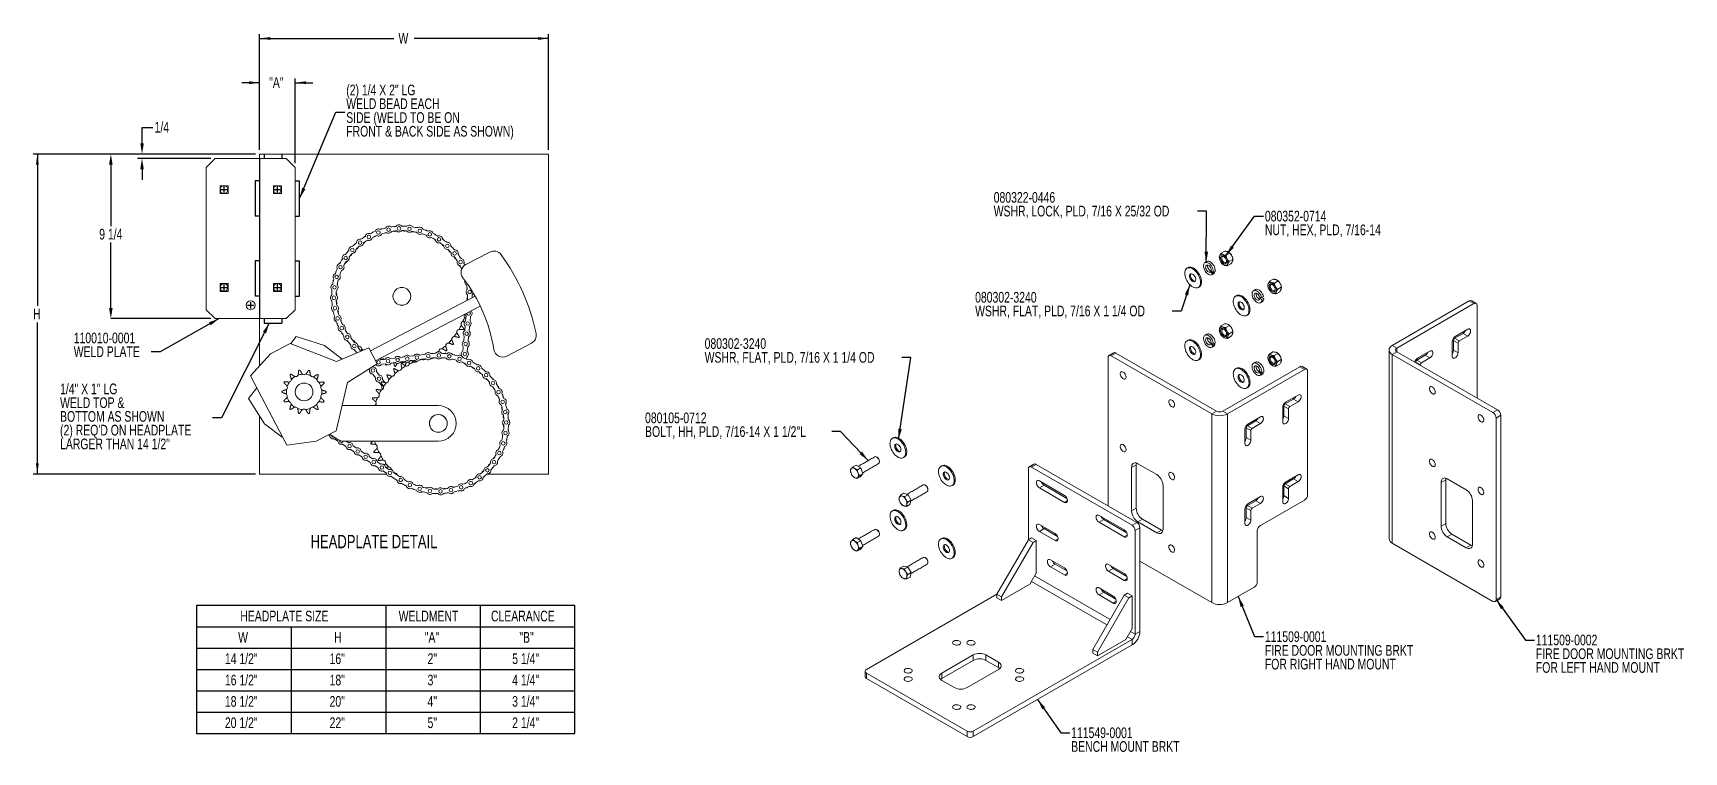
# Model space of a CAD drawing. Header units: inches. Extents: x 1.2 to 24.5, y 3.6 to 13.7.
import ezdxf
from ezdxf.lldxf.tags import DXFTag

# ---------------------------------------------------------------- set-up
doc = ezdxf.new("R2010")
doc.units = ezdxf.units.IN
doc.header["$MEASUREMENT"] = 0
doc.header["$PDSIZE"] = -1
doc.layers.add('DIM', color=1, linetype='Continuous')
doc.layers.add('HID', color=1, linetype='HIDDEN')
doc.styles.add('SLDTEXTSTYLE0', font='ARIAL.TTF', dxfattribs={"width": 0.7})
doc.styles.get("Standard").update_dxf_attribs({"font": 'ARIAL.TTF'})
tags = doc.linetypes.add('HIDDEN', pattern=[0.075, 0.05, -0.025]).pattern_tags.tags
tags[6:7] = [DXFTag(74, 4), DXFTag(75, 0), DXFTag(340, '0'), DXFTag(46, 1.0), DXFTag(50, 0.0), DXFTag(44, 0.0), DXFTag(45, 0.0)]
tags[4:5] = [DXFTag(74, 4), DXFTag(75, 0), DXFTag(340, '0'), DXFTag(46, 1.0), DXFTag(50, 0.0), DXFTag(44, 0.0), DXFTag(45, 0.0)]
doc.dimstyles.new('SLDDIMSTYLE0', dxfattribs={"dimtxt": 0.15, "dimasz": 0.15, "dimexe": 0, "dimexo": 0.0625, "dimgap": 0.0375, "dimtad": 0, "dimtih": 1, "dimtoh": 1, "dimdec": 3, "dimlfac": 4, "dimrnd": 1e-09, "dimzin": 12, "dimdsep": 46, "dimtxsty": 'SLDTEXTSTYLE0', "dimsah": 1, "dimcen": 0.09, "dimadec": 0, "dimazin": 0, "dimtfac": 1, "dimtdec": 3, "dimtofl": 0, "dimtmove": 0, "dimatfit": 3, "dimfxl": 0, "dimtolj": 1, "dimtzin": 12, "dimarcsym": 0})
doc.dimstyles.new('SLDDIMSTYLE2', dxfattribs={"dimtxt": 0.15, "dimasz": 0.15, "dimexe": 0, "dimexo": 0.0625, "dimgap": 0.0375, "dimtad": 0, "dimtih": 1, "dimtoh": 1, "dimdec": 0, "dimrnd": 1e-09, "dimzin": 0, "dimdsep": 46, "dimtxsty": 'Standard', "dimsah": 1, "dimcen": 0.09, "dimadec": 0, "dimazin": 0, "dimtfac": 1, "dimtdec": 0, "dimtofl": 0, "dimtmove": 0, "dimatfit": 3, "dimfxl": 0, "dimtolj": 1, "dimtzin": 0, "dimarcsym": 0})
doc.dimstyles.new('SLDDIMSTYLE3', dxfattribs={"dimtxt": 0.15, "dimasz": 0.15, "dimexe": 0, "dimexo": 0.0625, "dimgap": 0.0375, "dimtad": 0, "dimtih": 1, "dimtoh": 1, "dimlfac": 4, "dimrnd": 1e-09, "dimzin": 12, "dimdsep": 46, "dimtxsty": 'SLDTEXTSTYLE0', "dimsah": 1, "dimcen": 0.09, "dimadec": 0, "dimazin": 0, "dimtfac": 1, "dimtofl": 0, "dimtmove": 0, "dimatfit": 3, "dimfxl": 0, "dimtolj": 1, "dimtzin": 12, "dimarcsym": 0})
doc.dimstyles.new('SLDDIMSTYLE4', dxfattribs={"dimtxt": 0.15, "dimasz": 0.15, "dimexe": 0, "dimexo": 0.0625, "dimgap": 0.0375, "dimtad": 0, "dimtih": 1, "dimtoh": 1, "dimlfac": 4, "dimrnd": 1e-09, "dimzin": 12, "dimdsep": 46, "dimtxsty": 'SLDTEXTSTYLE0', "dimsah": 1, "dimcen": 0.09, "dimadec": 0, "dimazin": 0, "dimtfac": 1, "dimtofl": 0, "dimtmove": 0, "dimatfit": 3, "dimfxl": 0, "dimtolj": 1, "dimtzin": 12, "dimarcsym": 0})

msp = doc.modelspace()

# ---------------------------------------------------------------- texts
at = {"layer": 'DIM', "insert": (5.145226, 6.642844), "char_height": 0.1875, "attachment_point": 1, "style": 'SLDTEXTSTYLE0'}
msp.add_mtext('HEADPLATE DETAIL', dxfattribs=at)

# ---------------------------------------------------------------- blocks, each defined once
blk = doc.blocks.new('SW_TABLEANNOTATION_2')
at = {"layer": 'DIM', "color": 0}
for p, q in [((0, 0), (0, -1.8)), ((5.322, 0), (0, 0)), ((2.661, 0), (2.661, -1.8)), ((3.991, 0), (3.991, -1.8)), ((5.322, -1.8), (5.322, 0)), ((0, -0.3), (5.322, -0.3)), ((1.33, -0.3), (1.33, -1.8)), ((0, -0.6), (5.322, -0.6)), ((0, -0.9), (5.322, -0.9)), ((0, -1.2), (5.322, -1.2)), ((0, -1.5), (5.322, -1.5)), ((0, -1.8), (5.322, -1.8))]:
    blk.add_line(p, q, dxfattribs=at)
at = {"layer": 'DIM', "color": 0, "char_height": 0.15, "attachment_point": 1, "style": 'SLDTEXTSTYLE0'}
for s, insert in [('HEADPLATE SIZE', (0.617, -0.073)), ('WELDMENT', (2.843, -0.073)), ('CLEARANCE', (4.141, -0.073)), ('W', (0.586, -0.373)), ('H', (1.935, -0.373)), ('"A"', (3.21, -0.373)), ('"B"', (4.54, -0.373)), ('14 1/2"', (0.4, -0.673)), ('16"', (1.872, -0.673)), ('2"', (3.249, -0.673)), ('5 1/4"', (4.439, -0.673)), ('16 1/2"', (0.4, -0.973)), ('18"', (1.872, -0.973)), ('3"', (3.249, -0.973)), ('4 1/4"', (4.439, -0.973)), ('18 1/2"', (0.4, -1.273)), ('20"', (1.872, -1.273)), ('4"', (3.249, -1.273)), ('3 1/4"', (4.439, -1.273)), ('20 1/2"', (0.4, -1.573)), ('22"', (1.872, -1.573)), ('5"', (3.249, -1.573)), ('2 1/4"', (4.439, -1.573))]:
    blk.add_mtext(s, dxfattribs=dict(at, insert=insert))
blk = doc.blocks.new('SW_NOTE_3')
at = {"layer": 'DIM', "color": 0, "char_height": 0.15, "attachment_point": 1, "style": 'SLDTEXTSTYLE0'}
for s, insert in [('080352-0714', (0.02, 0.075)), ('NUT, HEX, PLD, 7/16-14', (0.02, -0.118))]:
    blk.add_mtext(s, dxfattribs=dict(at, insert=insert))
blk = doc.blocks.new('SW_NOTE_4')
at = {"layer": 'DIM', "color": 0, "char_height": 0.15, "attachment_point": 1, "style": 'SLDTEXTSTYLE0'}
for s, insert in [('080322-0446', (-2.866, 0.269)), ('WSHR, LOCK, PLD, 7/16 X 25/32 OD', (-2.866, 0.076))]:
    blk.add_mtext(s, dxfattribs=dict(at, insert=insert))
blk = doc.blocks.new('SW_NOTE_5')
at = {"layer": 'DIM', "color": 0, "char_height": 0.15, "attachment_point": 1, "style": 'SLDTEXTSTYLE0'}
for s, insert in [('080302-3240', (-2.772, 0.269)), ('WSHR, FLAT, PLD, 7/16 X 1 1/4 OD', (-2.772, 0.076))]:
    blk.add_mtext(s, dxfattribs=dict(at, insert=insert))
blk = doc.blocks.new('SW_NOTE_6')
at = {"layer": 'DIM', "color": 0, "char_height": 0.15, "attachment_point": 1, "style": 'SLDTEXTSTYLE0'}
for s, insert in [('080302-3240', (-2.772, 0.269)), ('WSHR, FLAT, PLD, 7/16 X 1 1/4 OD', (-2.772, 0.075))]:
    blk.add_mtext(s, dxfattribs=dict(at, insert=insert))
blk = doc.blocks.new('SW_NOTE_7')
at = {"layer": 'DIM', "color": 0, "char_height": 0.15, "attachment_point": 1, "style": 'SLDTEXTSTYLE0'}
for s, insert in [('080105-0712', (-2.625, 0.269)), ('BOLT, HH, PLD, 7/16-14 X 1 1/2"L', (-2.625, 0.076))]:
    blk.add_mtext(s, dxfattribs=dict(at, insert=insert))
blk = doc.blocks.new('SW_NOTE_8')
at = {"layer": 'DIM', "color": 0, "char_height": 0.15, "attachment_point": 1, "style": 'SLDTEXTSTYLE0'}
for s, insert in [('111549-0001', (0.02, 0.075)), ('BENCH MOUNT BRKT', (0.02, -0.118))]:
    blk.add_mtext(s, dxfattribs=dict(at, insert=insert))
blk = doc.blocks.new('SW_NOTE_9')
at = {"layer": 'DIM', "color": 0, "char_height": 0.15, "attachment_point": 1, "style": 'SLDTEXTSTYLE0'}
for s, insert in [('111509-0001', (0.02, 0.075)), ('FIRE DOOR MOUNTING BRKT', (0.02, -0.118)), ('FOR RIGHT HAND MOUNT', (0.02, -0.311))]:
    blk.add_mtext(s, dxfattribs=dict(at, insert=insert))
blk = doc.blocks.new('SW_NOTE_10')
at = {"layer": 'DIM', "color": 0, "char_height": 0.15, "attachment_point": 1, "style": 'SLDTEXTSTYLE0'}
for s, insert in [('111509-0002', (0.02, 0.075)), ('FIRE DOOR MOUNTING BRKT', (0.02, -0.118)), ('FOR LEFT HAND MOUNT', (0.02, -0.311))]:
    blk.add_mtext(s, dxfattribs=dict(at, insert=insert))
blk = doc.blocks.new('*D16')
at = {"layer": 'DIM'}
for p, q in [((4.429, 13), (4.179, 13)), ((4.429, 12.057), (4.429, 13.06)), ((4.929, 11.869), (4.929, 13.06)), ((4.929, 13), (5.179, 13))]:
    blk.add_line(p, q, dxfattribs=at)
for points in [[(4.429, 13), (4.279, 13.02), (4.279, 12.98)], [(4.929, 13), (5.079, 12.98), (5.079, 13.02)]]:
    blk.add_solid(points, dxfattribs=at)
at = {"layer": 'DIM', "insert": (4.563, 13.077), "char_height": 0.15, "attachment_point": 1, "style": 'SLDTEXTSTYLE0'}
blk.add_mtext('"A"', dxfattribs=at)
blk = doc.blocks.new('*D25')
at = {"color": 0, "linetype": 'ByBlock', "lineweight": -2}
for p, q in [((4.366, 11.997), (2.337, 11.997)), ((2.337, 11.847), (2.337, 10.985)), ((2.337, 9.834), (2.337, 10.754)), ((3.741, 9.684), (2.337, 9.684))]:
    blk.add_line(p, q, dxfattribs=at)
at = {"color": 0, "linetype": 'ByBlock'}
for points in [[(2.337, 11.997), (2.312, 11.847), (2.362, 11.847)], [(2.337, 9.684), (2.312, 9.834), (2.362, 9.834)]]:
    blk.add_solid(points, dxfattribs=at)
at = {"layer": 'DEFPOINTS', "color": 0, "linetype": 'ByBlock'}
for p in [(4.429, 11.997), (3.804, 9.684)]:
    blk.add_point(p, dxfattribs=at)
at = {"color": 0, "linetype": 'ByBlock', "insert": (2.337, 10.87), "char_height": 0.15, "attachment_point": 5, "style": 'SLDTEXTSTYLE0'}
blk.add_mtext('9 1/4', dxfattribs=at)
blk = doc.blocks.new('*D24')
at = {"color": 0, "linetype": 'ByBlock', "lineweight": -2}
for p, q in [((2.776, 12.147), (2.776, 12.372)), ((2.776, 12.372), (2.926, 12.372)), ((4.366, 11.997), (2.714, 11.997)), ((3.741, 11.934), (2.714, 11.934)), ((2.776, 11.784), (2.776, 11.634))]:
    blk.add_line(p, q, dxfattribs=at)
at = {"color": 0, "linetype": 'ByBlock'}
for points in [[(2.776, 11.997), (2.801, 12.147), (2.751, 12.147)], [(2.776, 11.934), (2.801, 11.784), (2.751, 11.784)]]:
    blk.add_solid(points, dxfattribs=at)
at = {"layer": 'DEFPOINTS', "color": 0, "linetype": 'ByBlock'}
for p in [(3.804, 11.934), (4.429, 11.997)]:
    blk.add_point(p, dxfattribs=at)
at = {"color": 0, "linetype": 'ByBlock', "insert": (3.054, 12.372), "char_height": 0.15, "attachment_point": 5, "style": 'SLDTEXTSTYLE0'}
blk.add_mtext('1/4', dxfattribs=at)
blk = doc.blocks.new('*D17')
at = {"layer": 'DIM'}
for p, q in [((4.429, 12.057), (4.429, 13.682)), ((4.429, 13.622), (6.318, 13.622)), ((8.491, 13.622), (6.602, 13.622)), ((8.491, 12.057), (8.491, 13.682))]:
    blk.add_line(p, q, dxfattribs=at)
for points in [[(4.429, 13.622), (4.579, 13.602), (4.579, 13.642)], [(8.491, 13.622), (8.341, 13.642), (8.341, 13.602)]]:
    blk.add_solid(points, dxfattribs=at)
at = {"layer": 'DIM', "insert": (6.381, 13.699), "char_height": 0.15, "attachment_point": 1, "style": 'SLDTEXTSTYLE0'}
blk.add_mtext('W', dxfattribs=at)
blk = doc.blocks.new('*D18')
at = {"layer": 'DIM'}
for p, q in [((4.369, 11.997), (1.244, 11.997)), ((1.304, 11.997), (1.304, 9.864)), ((1.304, 7.497), (1.304, 9.63)), ((4.369, 7.497), (1.244, 7.497))]:
    blk.add_line(p, q, dxfattribs=at)
for points in [[(1.304, 11.997), (1.284, 11.847), (1.324, 11.847)], [(1.304, 7.497), (1.324, 7.647), (1.284, 7.647)]]:
    blk.add_solid(points, dxfattribs=at)
at = {"layer": 'DIM', "insert": (1.243, 9.824), "char_height": 0.15, "attachment_point": 1, "style": 'SLDTEXTSTYLE0'}
blk.add_mtext('H', dxfattribs=at)
blk = doc.blocks.new('SW_NOTE_11')
at = {"layer": 'DIM', "color": 0, "char_height": 0.15, "attachment_point": 1, "style": 'SLDTEXTSTYLE0'}
for s, insert in [('110010-0001', (-1.09, 0.269)), ('WELD PLATE', (-1.09, 0.076))]:
    blk.add_mtext(s, dxfattribs=dict(at, insert=insert))
blk = doc.blocks.new('SW_NOTE_12')
at = {"layer": 'DIM', "color": 0, "char_height": 0.15, "attachment_point": 1, "style": 'SLDTEXTSTYLE0'}
for s, insert in [('(2) 1/4 X 2" LG', (0.02, 0.387)), ('WELD BEAD EACH', (0.02, 0.194)), ('SIDE (WELD TO BE ON ', (0.02, 0)), ('FRONT & BACK SIDE AS SHOWN)', (0.02, -0.193))]:
    blk.add_mtext(s, dxfattribs=dict(at, insert=insert))
blk = doc.blocks.new('SW_NOTE_13')
at = {"layer": 'DIM', "color": 0, "char_height": 0.15, "attachment_point": 1, "style": 'SLDTEXTSTYLE0'}
for s, insert in [('1/4" X 1" LG', (-2.145, 0.484)), ('WELD TOP &', (-2.145, 0.29)), ('BOTTOM AS SHOWN', (-2.145, 0.097)), ("(2) REQ'D ON HEADPLATE", (-2.145, -0.096)), ('LARGER THAN 14 1/2"', (-2.145, -0.29))]:
    blk.add_mtext(s, dxfattribs=dict(at, insert=insert))

# ---------------------------------------------------------------- dimensions: what is measured, and where the dimension line sits
at = {"layer": 'DIM'}
for base, p2, dimstyle, picture, middle in [((8.491436, 13.621999), (8.491436, 11.996999), 'SLDDIMSTYLE0', '*D17', (6.460186, 13.621999)), ((4.928936, 13.000116), (4.928936, 11.809499), 'SLDDIMSTYLE3', '*D16', (4.678936, 13.000116))]:
    dim = msp.add_linear_dim(base=base, p1=(4.428936, 11.996999), p2=p2, dimstyle=dimstyle, dxfattribs=at)
    dim.commit()
    dim.dimension.update_dxf_attribs({"geometry": picture, "text_midpoint": middle})
for base, p1, p2, picture, middle in [((2.776011, 11.996999), (3.803936, 11.934499), (4.428936, 11.996999), '*D24', (3.053936, 12.371999)), ((2.33735, 9.684499), (4.428936, 11.996999), (3.803936, 9.684499), '*D25', (2.33735, 10.869542))]:
    dim = msp.add_linear_dim(base=base, p1=p1, p2=p2, angle=90, dimstyle='SLDDIMSTYLE4', override={"dimdec": 4, "dimlunit": 5, "dimfrac": 2}, dxfattribs=at)
    dim.commit()
    dim.dimension.update_dxf_attribs({"geometry": picture, "text_midpoint": middle})
dim = msp.add_linear_dim(base=(1.303936, 7.496999), p1=(4.428936, 11.996999), p2=(4.428936, 7.496999), angle=90, dimstyle='SLDDIMSTYLE0', dxfattribs=at)
dim.commit()
dim.dimension.update_dxf_attribs({"geometry": '*D18', "text_midpoint": (1.303936, 9.746999)})

# ---------------------------------------------------------------- linework, layer by layer
at = {"color": 7, "linetype": 'Continuous', "lineweight": 15}
for p, q in [((3.803936, 11.934499), (3.678936, 11.809499)), ((4.803936, 11.934499), (3.803936, 11.934499)), ((4.428936, 11.996999), (4.428936, 11.934499)), ((8.491436, 11.996999), (4.428936, 11.996999)), ((4.928936, 11.809499), (4.803936, 11.934499)), ((8.491436, 7.496999), (8.491436, 11.996999)), ((3.678936, 11.809499), (3.678936, 9.809499)), ((4.928936, 9.809499), (4.928936, 11.809499)), ((3.984686, 11.552749), (3.873186, 11.552749)), ((3.873186, 11.552749), (3.873186, 11.441249)), ((3.873186, 11.441249), (3.984686, 11.441249)), ((3.984686, 11.441249), (3.984686, 11.552749)), ((4.734686, 11.552749), (4.623186, 11.552749)), ((4.623186, 11.552749), (4.623186, 11.441249)), ((4.623186, 11.441249), (4.734686, 11.441249)), ((4.734686, 11.441249), (4.734686, 11.552749)), ((7.665039, 10.619543), (7.328518, 10.443405)), ((17.94931, 10.603407), (17.999692, 10.632492)), ((18.018926, 10.573367), (18.069307, 10.602452)), ((18.034147, 10.425342), (18.084528, 10.454427)), ((18.061344, 10.484335), (18.111725, 10.513419)), ((17.802032, 10.342129), (17.812647, 10.348257)), ((17.827053, 10.309591), (17.802032, 10.342129)), ((17.807005, 10.35304), (17.835749, 10.328673)), ((17.827053, 10.309591), (17.854277, 10.325307)), ((17.835749, 10.328673), (17.862973, 10.344389)), ((17.854277, 10.325307), (17.846788, 10.335046)), ((18.627851, 10.208098), (18.678232, 10.237182)), ((18.696677, 10.184129), (18.747059, 10.213214)), ((3.984686, 10.177749), (3.873186, 10.177749)), ((3.873186, 10.177749), (3.873186, 10.066249)), ((3.873186, 10.066249), (3.984686, 10.066249)), ((3.984686, 10.066249), (3.984686, 10.177749)), ((4.734686, 10.177749), (4.623186, 10.177749)), ((4.623186, 10.177749), (4.623186, 10.066249)), ((4.623186, 10.066249), (4.734686, 10.066249)), ((4.734686, 10.066249), (4.734686, 10.177749)), ((7.457399, 10.000126), (5.986455, 9.230222)), ((18.488449, 9.984178), (18.516509, 9.978575)), ((18.516509, 9.978575), (18.543733, 9.994291)), ((18.547141, 9.966511), (18.521718, 9.981582)), ((18.720323, 10.032818), (18.770704, 10.061902)), ((18.742914, 10.096489), (18.793295, 10.125574)), ((3.678936, 9.809499), (3.803936, 9.684499)), ((4.803936, 9.684499), (4.928936, 9.809499)), ((6.059493, 9.090681), (7.530436, 9.860585)), ((18.490398, 9.968294), (18.51034, 9.979807)), ((18.519917, 9.950795), (18.490398, 9.968294)), ((18.519917, 9.950795), (18.547141, 9.966511)), ((20.353103, 9.306299), (21.436744, 9.931872)), ((20.418511, 9.26854), (21.502152, 9.894113)), ((21.436744, 9.931872), (21.502152, 9.894113)), ((21.546346, 9.868592), (21.546346, 8.566429)), ((3.803936, 9.684499), (4.803936, 9.684499)), ((4.428936, 9.684499), (4.428936, 9.021701)), ((7.31259, 9.513265), (7.318623, 9.578675)), ((7.325794, 9.656408), (7.331827, 9.721818)), ((7.374826, 9.507525), (7.380859, 9.572935)), ((7.388029, 9.650667), (7.394063, 9.716077)), ((17.994933, 9.609997), (17.944551, 9.580912)), ((18.063503, 9.587603), (18.013122, 9.558518)), ((21.413763, 9.533618), (21.236987, 9.431567)), ((4.86047, 9.33502), (4.581608, 9.189062)), ((5.509135, 9.081176), (4.86047, 9.33502)), ((4.943128, 9.432742), (4.866357, 9.332716)), ((5.341471, 9.307093), (4.943128, 9.432742)), ((5.591157, 9.115456), (5.341471, 9.307093)), ((5.66177, 9.375525), (5.712041, 9.309461)), ((5.711549, 9.413319), (5.761778, 9.347308)), ((5.80905, 9.285186), (5.848827, 9.232911)), ((7.286183, 9.226981), (7.292216, 9.292391)), ((7.299386, 9.370123), (7.30542, 9.435533)), ((7.348419, 9.22124), (7.354452, 9.28665)), ((7.361622, 9.364382), (7.367656, 9.429792)), ((7.903975, 9.157374), (8.251527, 9.339286)), ((17.519143, 9.285667), (17.523253, 9.293404)), ((17.817724, 9.334432), (17.80542, 9.327329)), ((17.80542, 9.327329), (17.832976, 9.299192)), ((17.837517, 9.32215), (17.808016, 9.340456)), ((17.8602, 9.314908), (17.832976, 9.299192)), ((17.86474, 9.337866), (17.837517, 9.32215)), ((17.847477, 9.327899), (17.8602, 9.314908)), ((18.089287, 9.435569), (18.038906, 9.406485)), ((18.11068, 9.500389), (18.060299, 9.471304)), ((20.418511, 9.26854), (20.353103, 9.306299)), ((21.195621, 9.35992), (21.195621, 9.155784)), ((21.278352, 9.339498), (21.212945, 9.377257)), ((21.212945, 9.241303), (21.212945, 9.377257)), ((21.230623, 9.407876), (21.348356, 9.475842)), ((21.29603, 9.370117), (21.230623, 9.407876)), ((21.278352, 9.203544), (21.278352, 9.339498)), ((21.29603, 9.370117), (21.413763, 9.438083)), ((21.413763, 9.438083), (21.348356, 9.475842)), ((4.581608, 9.189062), (4.30011, 8.880479)), ((5.965008, 9.271199), (5.509135, 9.081176)), ((5.591162, 9.115368), (5.591157, 9.115456)), ((5.759312, 9.247338), (5.795061, 9.200359)), ((6.08094, 9.049704), (5.965008, 9.271199)), ((6.192856, 9.111256), (6.135125, 9.103987)), ((6.328039, 9.128279), (6.270307, 9.121009)), ((6.335847, 9.066269), (6.278116, 9.058999)), ((6.463221, 9.145302), (6.40549, 9.138032)), ((6.47103, 9.083292), (6.413298, 9.076022)), ((6.598404, 9.162325), (6.540672, 9.155055)), ((6.606212, 9.100314), (6.548481, 9.093045)), ((6.618447, 9.091588), (6.615416, 9.087351)), ((6.757865, 9.182405), (6.675854, 9.172078)), ((6.765318, 9.12035), (6.683663, 9.110067)), ((7.192205, 9.100066), (7.192887, 9.099196)), ((7.278947, 9.148539), (7.279013, 9.149248)), ((7.338493, 9.113639), (7.341248, 9.143508)), ((16.357016, 7.051648), (16.357016, 9.136183)), ((16.466618, 9.199463), (16.40121, 9.161704)), ((16.40121, 9.161704), (17.816308, 8.344785)), ((16.466618, 9.199463), (17.881715, 8.382544)), ((18.625365, 9.186217), (18.675746, 9.215302)), ((18.693456, 9.166479), (18.743837, 9.195564)), ((18.742177, 9.080044), (18.792558, 9.109128)), ((20.418511, 9.217514), (20.353103, 9.179756)), ((20.353103, 6.525998), (20.353103, 9.179756)), ((21.768201, 8.362837), (20.353103, 9.179756)), ((20.418511, 9.26854), (20.418511, 9.217514)), ((21.833608, 8.400596), (20.418511, 9.217514)), ((20.748022, 9.033345), (20.682615, 9.071104)), ((20.682615, 9.06505), (20.682615, 9.071104)), ((20.700293, 9.101723), (20.818026, 9.169689)), ((20.7657, 9.063964), (20.700293, 9.101723)), ((20.883433, 9.227465), (20.706657, 9.125414)), ((20.7657, 9.063964), (20.883433, 9.13193)), ((20.883433, 9.13193), (20.818026, 9.169689)), ((21.278352, 9.203544), (21.212945, 9.241303)), ((4.30011, 8.880479), (4.811038, 7.904324)), ((5.66499, 8.783407), (6.08094, 9.049704)), ((5.965794, 8.975986), (5.973187, 8.966271)), ((6.018604, 9.009796), (6.022925, 9.004118)), ((6.020458, 8.904149), (6.060236, 8.851875)), ((6.065483, 9.032224), (6.050735, 9.030366)), ((6.070196, 8.941996), (6.109973, 8.889722)), ((6.200665, 9.049246), (6.142933, 9.041976)), ((6.157245, 8.827599), (6.190164, 8.784338)), ((17.970103, 8.382544), (19.053745, 9.008117)), ((18.035511, 8.344785), (19.119152, 8.970358)), ((18.484903, 8.928212), (18.495688, 8.934438)), ((18.510307, 8.89618), (18.484903, 8.928212)), ((18.489575, 8.939435), (18.518479, 8.915808)), ((18.510307, 8.89618), (18.53753, 8.911896)), ((18.518479, 8.915808), (18.545702, 8.931524)), ((18.53753, 8.911896), (18.529419, 8.922124)), ((18.722808, 9.013346), (18.77319, 9.042431)), ((19.119152, 8.970358), (19.053745, 9.008117)), ((19.163346, 8.944837), (19.163346, 7.209688)), ((20.748022, 9.027291), (20.748022, 9.033345)), ((4.388964, 8.710718), (4.272302, 8.558717)), ((5.503893, 8.105727), (5.66499, 8.783407)), ((6.107507, 8.789752), (6.147285, 8.737478)), ((19.030764, 8.609864), (18.853987, 8.507813)), ((4.272302, 8.558717), (4.496685, 8.206415)), ((6.941184, 8.46051), (5.588231, 8.46051)), ((17.881715, 8.382544), (17.816308, 8.344785)), ((17.970103, 8.382544), (18.035511, 8.344785)), ((18.812621, 8.436165), (18.812621, 8.23203)), ((18.829945, 8.453503), (18.895353, 8.415744)), ((18.829945, 8.317549), (18.829945, 8.453503)), ((18.847623, 8.484121), (18.965356, 8.552087)), ((18.847623, 8.484121), (18.91303, 8.446362)), ((18.895353, 8.27979), (18.895353, 8.415744)), ((18.91303, 8.446362), (19.030764, 8.514328)), ((18.965356, 8.552087), (19.030764, 8.514328)), ((21.833608, 8.400596), (21.768201, 8.362837)), ((4.428936, 8.312787), (4.428936, 7.496999)), ((4.496685, 8.206415), (4.746371, 8.014778)), ((17.816308, 5.691028), (17.816308, 8.344785)), ((18.035511, 8.344785), (18.035511, 5.691028)), ((18.282291, 8.130012), (18.282291, 7.925877)), ((18.299615, 8.14735), (18.365023, 8.109591)), ((18.299615, 8.011396), (18.299615, 8.14735)), ((18.317293, 8.177968), (18.435026, 8.245934)), ((18.317293, 8.177968), (18.3827, 8.140209)), ((18.500433, 8.303711), (18.323657, 8.20166)), ((18.3827, 8.140209), (18.500433, 8.208175)), ((18.435026, 8.245934), (18.500433, 8.208175)), ((18.829945, 8.317549), (18.895353, 8.27979)), ((21.812395, 8.286291), (21.877802, 8.32405)), ((21.812395, 5.734601), (21.812395, 8.286291)), ((21.877802, 5.772359), (21.877802, 8.32405)), ((4.746371, 8.014778), (4.752566, 8.016038)), ((4.811038, 7.904324), (5.225031, 7.959768)), ((5.225031, 7.959768), (5.503893, 8.105727)), ((5.397864, 8.05023), (5.41631, 8.037983)), ((5.417861, 8.060697), (5.53471, 7.98188)), ((5.481343, 7.994803), (5.529818, 7.962617)), ((5.594851, 7.919438), (5.643326, 7.887252)), ((5.60461, 7.96051), (6.941184, 7.96051)), ((5.645983, 7.96051), (5.677898, 7.93932)), ((5.742931, 7.89614), (5.791406, 7.863954)), ((18.299615, 8.011396), (18.365023, 7.973637)), ((18.365023, 7.973637), (18.365023, 8.109591)), ((5.708359, 7.844072), (5.756834, 7.811886)), ((5.821867, 7.768706), (5.870342, 7.73652)), ((5.856439, 7.820774), (5.904914, 7.788588)), ((5.935375, 7.693341), (5.98385, 7.661155)), ((5.969947, 7.745409), (6.018422, 7.713223)), ((6.083455, 7.670043), (6.13193, 7.637857)), ((7.789015, 7.844697), (7.783559, 7.840556)), ((4.428936, 7.496999), (6.21397, 7.496999)), ((6.048883, 7.617975), (6.097358, 7.585789)), ((6.162391, 7.542609), (6.210867, 7.510423)), ((6.196963, 7.594677), (6.245438, 7.562491)), ((6.275899, 7.467244), (6.361838, 7.410183)), ((6.310471, 7.519311), (6.396409, 7.462251)), ((6.344076, 7.496999), (6.363161, 7.496999)), ((7.621742, 7.496999), (8.491436, 7.496999)), ((12.816458, 7.625346), (12.76995, 7.598497)), ((12.816458, 7.625346), (12.880105, 7.583682)), ((12.872722, 7.460644), (12.826214, 7.433796)), ((12.880105, 7.583682), (12.833597, 7.556833)), ((12.908237, 7.501331), (12.861729, 7.474482)), ((12.908237, 7.501331), (12.872722, 7.460644)), ((12.880105, 7.583682), (12.908237, 7.501331)), ((15.236706, 7.570817), (15.236706, 6.575666)), ((15.347192, 7.634607), (15.2809, 7.596338)), ((16.695114, 6.77993), (15.2809, 7.596338)), ((16.761405, 6.818199), (15.347192, 7.634607)), ((16.75388, 7.6302), (16.688472, 7.592441)), ((16.688472, 7.592441), (16.688472, 6.980036)), ((16.75388, 7.017795), (16.75388, 7.6302)), ((17.042026, 7.490407), (16.776861, 7.643483)), ((18.847623, 7.361378), (18.965356, 7.429344)), ((19.030764, 7.48712), (18.853987, 7.385069)), ((18.965356, 7.429344), (19.030764, 7.391585)), ((21.127385, 7.43141), (21.39255, 7.278334)), ((13.483721, 7.228201), (13.437213, 7.201352)), ((13.483721, 7.228201), (13.545959, 7.208417)), ((13.545959, 7.208417), (13.499451, 7.181569)), ((13.545959, 7.208417), (13.589186, 7.129294)), ((15.391386, 7.40293), (15.744939, 7.198828)), ((15.457677, 7.343214), (15.391386, 7.304945)), ((15.744939, 7.100843), (15.391386, 7.304945)), ((15.780025, 7.157127), (15.457677, 7.343214)), ((17.130414, 6.724908), (17.130414, 7.337314)), ((18.812621, 7.313421), (18.812621, 7.109286)), ((18.829945, 7.330759), (18.895353, 7.293)), ((18.829945, 7.194805), (18.829945, 7.330759)), ((18.847623, 7.361378), (18.91303, 7.323619)), ((18.895353, 7.157046), (18.895353, 7.293)), ((18.91303, 7.323619), (19.030764, 7.391585)), ((21.038997, 7.380368), (21.104404, 7.418127)), ((21.038997, 6.767963), (21.038997, 7.380368)), ((21.104404, 7.418127), (21.104404, 6.805721)), ((13.570175, 7.069955), (13.523668, 7.043107)), ((13.589186, 7.129294), (13.542678, 7.102446)), ((13.589186, 7.129294), (13.570175, 7.069955)), ((15.744939, 7.100843), (15.787366, 7.125335)), ((16.688472, 6.980036), (16.75388, 7.017795)), ((18.282291, 7.007268), (18.282291, 6.803133)), ((18.299615, 7.024606), (18.365023, 6.986847)), ((18.299615, 6.888652), (18.299615, 7.024606)), ((18.317293, 7.055225), (18.435026, 7.123191)), ((18.317293, 7.055225), (18.3827, 7.017466)), ((18.500433, 7.180967), (18.323657, 7.078916)), ((18.365023, 6.850893), (18.365023, 6.986847)), ((18.3827, 7.017466), (18.500433, 7.085432)), ((18.435026, 7.123191), (18.500433, 7.085432)), ((19.119152, 7.133141), (18.500433, 6.775963)), ((18.829945, 7.194805), (18.895353, 7.157046)), ((21.480939, 7.125241), (21.480939, 6.512835)), ((15.612357, 6.662961), (15.391386, 6.790524)), ((16.584629, 6.714086), (16.231075, 6.918188)), ((16.297366, 6.858472), (16.231075, 6.820203)), ((16.231075, 6.820203), (16.584629, 6.616101)), ((16.297366, 6.858472), (16.619714, 6.672385)), ((16.357016, 6.824037), (16.357016, 6.845483)), ((16.695114, 6.77993), (16.761405, 6.818199)), ((16.805599, 6.741652), (16.739308, 6.703383)), ((16.842268, 6.864702), (16.776861, 6.826943)), ((16.776861, 6.826943), (17.042026, 6.673866)), ((16.805599, 5.287189), (16.805599, 6.741652)), ((17.107433, 6.711625), (16.842268, 6.864702)), ((18.299615, 6.888652), (18.365023, 6.850893)), ((21.104404, 6.805721), (21.038997, 6.767963)), ((12.817387, 6.60465), (12.770879, 6.577801)), ((12.817387, 6.60465), (12.880956, 6.561844)), ((12.880956, 6.561844), (12.834448, 6.534995)), ((12.880956, 6.561844), (12.908159, 6.479513)), ((15.236706, 6.575666), (14.794764, 5.8102)), ((15.302997, 6.537397), (14.861056, 5.771931)), ((15.236706, 6.575666), (15.2809, 6.601179)), ((15.236706, 6.575666), (15.302997, 6.537397)), ((15.2809, 6.601179), (15.347192, 6.562909)), ((15.302997, 6.537397), (15.347192, 6.562909)), ((15.347192, 6.103605), (15.347192, 6.562909)), ((15.457677, 6.730809), (15.391386, 6.692539)), ((15.391386, 6.692539), (15.612357, 6.564976)), ((15.647442, 6.62126), (15.457677, 6.730809)), ((15.654783, 6.589468), (15.612357, 6.564976)), ((16.627055, 6.640593), (16.584629, 6.616101)), ((16.739308, 5.24892), (16.739308, 6.703383)), ((17.042026, 6.673866), (17.107433, 6.711625)), ((18.456239, 6.699416), (18.456239, 5.984943)), ((20.353103, 6.525998), (21.768201, 5.70908)), ((21.127385, 6.614869), (21.192792, 6.652628)), ((21.39255, 6.461793), (21.127385, 6.614869)), ((21.192792, 6.652628), (21.457958, 6.499552)), ((21.457958, 6.499552), (21.39255, 6.461793)), ((12.871794, 6.439988), (12.825286, 6.413139)), ((12.908159, 6.479513), (12.861651, 6.452664)), ((12.908159, 6.479513), (12.871794, 6.439988)), ((15.546065, 6.292959), (15.744939, 6.178152)), ((17.816308, 5.691028), (16.805599, 6.274497)), ((13.480351, 6.205606), (13.433843, 6.178758)), ((13.480351, 6.205606), (13.541375, 6.191826)), ((13.541375, 6.191826), (13.494867, 6.164977)), ((13.573546, 6.051198), (13.527038, 6.024349)), ((13.541375, 6.191826), (13.587973, 6.114621)), ((13.587973, 6.114621), (13.541465, 6.087773)), ((13.587973, 6.114621), (13.573546, 6.051198)), ((15.258803, 5.950512), (15.347192, 6.103605)), ((16.385735, 5.453033), (15.325093, 6.065329)), ((15.612357, 6.233244), (15.546065, 6.194974)), ((15.744939, 6.080167), (15.546065, 6.194974)), ((15.780025, 6.136451), (15.612357, 6.233244)), ((15.744939, 6.080167), (15.787366, 6.104659)), ((16.584629, 6.10168), (16.363658, 6.229244)), ((16.429949, 6.169528), (16.363658, 6.131259)), ((16.363658, 6.131259), (16.584629, 6.003695)), ((16.619714, 6.059979), (16.429949, 6.169528)), ((12.960706, 4.751413), (14.794764, 5.810192)), ((14.794764, 5.8102), (14.861056, 5.771931)), ((14.794764, 5.759166), (14.794764, 5.8102)), ((14.861056, 5.720897), (15.258803, 5.950512)), ((15.280899, 5.988782), (16.341541, 5.376487)), ((16.429949, 5.782704), (16.231075, 5.897512)), ((16.297366, 5.837796), (16.231075, 5.799527)), ((16.297366, 5.837796), (16.465034, 5.741003)), ((16.627055, 6.028187), (16.584629, 6.003695)), ((16.584629, 5.797527), (16.628823, 5.82304)), ((16.628823, 5.82304), (16.695114, 5.78477)), ((18.412045, 5.908396), (18.035511, 5.691028)), ((14.794764, 5.759166), (14.861056, 5.720897)), ((14.861056, 5.720897), (14.861056, 5.771931)), ((16.584629, 5.797527), (16.142687, 5.032061)), ((16.65092, 5.759258), (16.208978, 4.993792)), ((16.231075, 5.799527), (16.429949, 5.684719)), ((16.429949, 5.684719), (16.472375, 5.709212)), ((16.584629, 5.797527), (16.65092, 5.759258)), ((16.65092, 5.759258), (16.695114, 5.78477)), ((16.695114, 5.325466), (16.695114, 5.78477)), ((21.877802, 5.772359), (21.812395, 5.734601)), ((16.695114, 5.172373), (14.463308, 3.883979)), ((16.208978, 4.942758), (16.606726, 5.172373)), ((16.606726, 5.172373), (16.695114, 5.325466)), ((16.628821, 5.210643), (16.695114, 5.172373)), ((16.739308, 5.24892), (16.673015, 5.28719)), ((16.695114, 5.172373), (16.695114, 5.095823)), ((16.739308, 5.24892), (16.805599, 5.287189)), ((14.463308, 4.955515), (14.021366, 4.700387)), ((14.463308, 4.878964), (14.021366, 4.623837)), ((16.695114, 5.095823), (14.463308, 3.807428)), ((14.463308, 4.878964), (14.463308, 4.955515)), ((14.816862, 4.853464), (14.640085, 4.955515)), ((14.640085, 4.955515), (14.640085, 4.878964)), ((14.816862, 4.776913), (14.640085, 4.878964)), ((16.142687, 5.032061), (16.208978, 4.993792)), ((16.142687, 4.981027), (16.142687, 5.032061)), ((16.142687, 4.981027), (16.208978, 4.942758)), ((16.208978, 4.942758), (16.208978, 4.993792)), ((14.37492, 3.883979), (12.960706, 4.700387)), ((12.960706, 4.700387), (12.960706, 4.623837)), ((14.021366, 4.700387), (14.021366, 4.623837)), ((14.37492, 4.496285), (14.816862, 4.751413)), ((14.816862, 4.776913), (14.816862, 4.853464)), ((14.37492, 3.807428), (12.960706, 4.623837)), ((14.021366, 4.598336), (14.198143, 4.496285)), ((14.37492, 3.807428), (14.37492, 3.883979)), ((14.463308, 3.883979), (14.463308, 3.807428))]:
    msp.add_line(p, q, dxfattribs=at)
at = {"color": 7, "linetype": 'Continuous', "lineweight": 15, "flags": 128}
for points in [[(17.827053, 10.309591), (17.818994, 10.302141), (17.809083, 10.29776), (17.797684, 10.296607), (17.785216, 10.298726), (17.772138, 10.304039), (17.758931, 10.31235), (17.74608, 10.323354), (17.734058, 10.336646), (17.723307, 10.351738), (17.714223, 10.368074), (17.707139, 10.385053), (17.702315, 10.402052), (17.69993, 10.418445), (17.700071, 10.433629), (17.702733, 10.447046), (17.707817, 10.458204), (17.715138, 10.46669), (17.724425, 10.472194), (17.735338, 10.474513), (17.747474, 10.473561), (17.760388, 10.469374), (17.773605, 10.462106), (17.786638, 10.452024), (17.79901, 10.439498), (17.810263, 10.424989), (17.819986, 10.409032), (17.82782, 10.392212), (17.833476, 10.375147), (17.836748, 10.358467), (17.837515, 10.342783), (17.835749, 10.328673)], [(17.7471, 10.485734), (17.751649, 10.48791), (17.762561, 10.490229), (17.774698, 10.489277), (17.787612, 10.48509), (17.800829, 10.477822), (17.813862, 10.46774), (17.826233, 10.455214), (17.837487, 10.440705), (17.84721, 10.424748), (17.855043, 10.407927), (17.8607, 10.390863), (17.863972, 10.374183), (17.864739, 10.358499), (17.862973, 10.344389)], [(18.023629, 10.465973), (18.018346, 10.458339), (18.011002, 10.453666), (18.002025, 10.452224), (17.991935, 10.454097), (17.98132, 10.459177), (17.970796, 10.467168), (17.960975, 10.477606), (17.952427, 10.489885), (17.94565, 10.50329), (17.941037, 10.517043), (17.938856, 10.530344), (17.939235, 10.542421), (17.942151, 10.552571), (17.947434, 10.560205), (17.954777, 10.564879), (17.963755, 10.566321), (17.973845, 10.564447), (17.98446, 10.559367), (17.994984, 10.551376), (18.004805, 10.540938), (18.013353, 10.528659), (18.02013, 10.515254), (18.024743, 10.501501), (18.026923, 10.4882), (18.026545, 10.476123), (18.023629, 10.465973)], [(18.014314, 10.455246), (18.011179, 10.453768), (18.002202, 10.452326), (17.992112, 10.454199), (17.981497, 10.459279), (17.970973, 10.46727), (17.961151, 10.477708), (17.952604, 10.489987), (17.945827, 10.503392), (17.941214, 10.517145), (17.939033, 10.530446), (17.939412, 10.542523), (17.942327, 10.552673)], [(17.942327, 10.552673), (17.94761, 10.560307), (17.951819, 10.563502)], [(18.021661, 10.47947), (18.016872, 10.472895), (18.010078, 10.469315), (18.001783, 10.468997), (17.992603, 10.471963), (17.983219, 10.477994), (17.974325, 10.486643), (17.966583, 10.497268), (17.960565, 10.50908), (17.956719, 10.521205), (17.95533, 10.532742), (17.956501, 10.542836), (17.960144, 10.550739), (17.96599, 10.555864), (17.973605, 10.557831), (17.982425, 10.556495), (17.991794, 10.551954), (18.001019, 10.544545), (18.00888, 10.535544)], [(5.576928, 10.355474), (5.578038, 10.356143), (5.583983, 10.360718)], [(17.446456, 10.260211), (17.440517, 10.281432), (17.436941, 10.302113), (17.435808, 10.321791), (17.437143, 10.340027), (17.440916, 10.356413), (17.447043, 10.370584), (17.455387, 10.382222), (17.465761, 10.391068), (17.477935, 10.396925), (17.491635, 10.399661), (17.506557, 10.399215), (17.522366, 10.395598), (17.538709, 10.38889), (17.555222, 10.37924), (17.571536, 10.366865), (17.587285, 10.352041), (17.602119, 10.335099), (17.615705, 10.316418), (17.627741, 10.296414), (17.637958, 10.275535), (17.646127, 10.254247), (17.652065, 10.233026), (17.655641, 10.212345), (17.656774, 10.192667), (17.65544, 10.174431), (17.651667, 10.158045), (17.64554, 10.143874), (17.637196, 10.132236), (17.626821, 10.123389), (17.614648, 10.117533), (17.600947, 10.114797), (17.586026, 10.115243), (17.570216, 10.11886), (17.553873, 10.125568), (17.53736, 10.135218), (17.521047, 10.147593), (17.505297, 10.162417), (17.490464, 10.179359), (17.476877, 10.19804), (17.464841, 10.218044), (17.454624, 10.238923), (17.446456, 10.260211)], [(17.482845, 10.401019), (17.492607, 10.405395), (17.506308, 10.408131), (17.521229, 10.407686), (17.537038, 10.404068), (17.553382, 10.39736), (17.569894, 10.38771), (17.586208, 10.375335), (17.601957, 10.360511), (17.616791, 10.343569), (17.630378, 10.324888), (17.642414, 10.304884), (17.65263, 10.284005), (17.660799, 10.262717), (17.666738, 10.241496), (17.670314, 10.220815), (17.671447, 10.201137), (17.670112, 10.182901), (17.666339, 10.166515), (17.660212, 10.152345), (17.651868, 10.140706), (17.641493, 10.13186), (17.639082, 10.130379)], [(17.506357, 10.258422), (17.502987, 10.272038), (17.502133, 10.284794), (17.503846, 10.295948), (17.508026, 10.304852), (17.514429, 10.310988), (17.522685, 10.314), (17.532312, 10.313712), (17.542751, 10.310142), (17.553396, 10.303497), (17.563629, 10.294163), (17.572853, 10.282682), (17.580534, 10.269722), (17.586225, 10.256036), (17.589595, 10.24242), (17.590449, 10.229664), (17.588736, 10.21851), (17.584556, 10.209606), (17.578153, 10.20347), (17.569898, 10.200458), (17.560271, 10.200745), (17.549831, 10.204316), (17.539186, 10.210961), (17.528953, 10.220295), (17.519729, 10.231776), (17.512048, 10.244736), (17.506357, 10.258422)], [(17.584002, 10.208848), (17.574943, 10.209216), (17.564503, 10.212786), (17.553858, 10.219431), (17.543626, 10.228765), (17.534401, 10.240246), (17.52672, 10.253206), (17.521029, 10.266892)], [(17.802032, 10.342129), (17.795563, 10.336793), (17.787299, 10.334707), (17.777791, 10.336011), (17.767671, 10.340618), (17.757615, 10.348221), (17.748292, 10.358313), (17.740324, 10.370222), (17.734241, 10.383154), (17.73045, 10.396247), (17.729202, 10.40863), (17.730581, 10.419477), (17.734494, 10.428064), (17.740682, 10.433821), (17.748732, 10.436363), (17.758106, 10.435521), (17.768182, 10.431351), (17.778287, 10.424131), (17.787748, 10.414343), (17.795934, 10.402637), (17.802301, 10.389795), (17.806423, 10.376671), (17.808027, 10.364142), (17.807005, 10.35304)], [(17.80981, 10.350662), (17.805014, 10.351727), (17.794895, 10.356334), (17.784838, 10.363937), (17.775516, 10.374029), (17.767547, 10.385938), (17.761465, 10.39887), (17.757673, 10.411963), (17.756426, 10.424346), (17.757804, 10.435192), (17.75791, 10.435571)], [(17.854277, 10.325307), (17.846218, 10.317857), (17.844592, 10.316854)], [(18.12739, 9.870729), (18.121933, 9.891877), (18.11886, 9.912386), (18.11824, 9.9318), (18.120087, 9.949683), (18.124358, 9.965637), (18.130959, 9.979305), (18.139742, 9.990383), (18.150512, 9.998621), (18.163026, 10.003837), (18.177007, 10.005914), (18.192141, 10.004806), (18.208091, 10.000536), (18.2245, 9.993202), (18.241002, 9.982966), (18.257228, 9.970057), (18.272815, 9.954763), (18.287416, 9.937427), (18.300704, 9.918435), (18.312382, 9.898211), (18.32219, 9.877208), (18.329909, 9.855895), (18.335365, 9.834747), (18.338438, 9.814238), (18.339058, 9.794824), (18.337212, 9.776941), (18.33294, 9.760987), (18.326339, 9.747319), (18.317556, 9.736241), (18.306787, 9.728003), (18.294272, 9.722787), (18.280291, 9.72071), (18.265157, 9.721818), (18.249207, 9.726088), (18.232798, 9.733422), (18.216296, 9.743659), (18.200071, 9.756568), (18.184483, 9.771861), (18.169882, 9.789198), (18.156594, 9.808189), (18.144916, 9.828413), (18.135108, 9.849416), (18.12739, 9.870729)], [(18.165203, 10.007102), (18.177699, 10.012307), (18.191679, 10.014384), (18.206814, 10.013276), (18.222763, 10.009007), (18.239173, 10.001672), (18.255674, 9.991436), (18.2719, 9.978527), (18.287487, 9.963233), (18.302088, 9.945897), (18.315376, 9.926905), (18.327055, 9.906681), (18.336863, 9.885679), (18.344581, 9.864365), (18.350038, 9.843218), (18.35311, 9.822708), (18.35373, 9.803295), (18.351884, 9.785411), (18.347613, 9.769457), (18.341012, 9.755789), (18.332228, 9.744712), (18.321459, 9.736473), (18.32144, 9.736462)], [(18.519917, 9.950795), (18.518473, 9.936454), (18.514547, 9.924142), (18.508283, 9.914314), (18.499912, 9.907329), (18.489742, 9.903446), (18.478147, 9.902807), (18.465552, 9.905435), (18.452422, 9.911233), (18.439239, 9.919989), (18.426487, 9.931381), (18.414636, 9.944989), (18.404122, 9.960314), (18.395331, 9.976791), (18.388586, 9.993815), (18.384135, 10.01076), (18.382143, 10.027003), (18.382681, 10.041945), (18.385732, 10.055039), (18.391181, 10.065803), (18.39883, 10.073839), (18.408396, 10.078855), (18.419528, 10.080663), (18.431817, 10.079199), (18.44481, 10.074516), (18.45803, 10.066786), (18.470991, 10.056294), (18.483217, 10.043425), (18.494256, 10.028653), (18.503705, 10.01252), (18.511214, 9.99562), (18.516509, 9.978575)], [(18.490398, 9.968294), (18.488949, 9.957499), (18.48497, 9.948981), (18.478726, 9.943306), (18.470634, 9.940854), (18.461232, 9.941787), (18.451146, 9.946043), (18.44105, 9.953339), (18.431615, 9.963189), (18.423471, 9.974936), (18.41716, 9.987797), (18.413102, 10.000916), (18.411568, 10.013418), (18.412661, 10.02447), (18.416307, 10.033336), (18.422263, 10.039425), (18.430133, 10.042332), (18.439392, 10.041862), (18.449423, 10.038047), (18.459558, 10.031141), (18.469121, 10.021604), (18.477476, 10.010072), (18.484065, 9.997314), (18.488449, 9.984178)], [(18.429458, 10.091817), (18.43562, 10.09457), (18.446752, 10.096379), (18.45904, 10.094915), (18.472034, 10.090232), (18.485254, 10.082502), (18.498215, 10.07201), (18.51044, 10.059141), (18.52148, 10.044369), (18.530928, 10.028236), (18.538438, 10.011336), (18.543733, 9.994291)], [(18.488916, 9.957384), (18.488455, 9.957503), (18.47837, 9.961759), (18.468274, 9.969055), (18.458839, 9.978905), (18.450695, 9.990652), (18.444384, 10.003513), (18.440326, 10.016632), (18.438792, 10.029134), (18.439885, 10.040186), (18.440268, 10.041654)], [(18.707089, 10.07477), (18.702468, 10.066353), (18.695684, 10.060783), (18.687131, 10.058384), (18.677307, 10.059297), (18.666781, 10.063467), (18.656167, 10.070653), (18.64608, 10.080437), (18.637107, 10.09225), (18.62977, 10.105406), (18.624494, 10.11914), (18.621587, 10.132655), (18.621218, 10.145163), (18.623407, 10.15594), (18.628028, 10.164358), (18.634812, 10.169928), (18.643365, 10.172326), (18.653189, 10.171414), (18.663715, 10.167243), (18.674329, 10.160057), (18.684416, 10.150274), (18.693389, 10.13846), (18.700726, 10.125304), (18.706002, 10.11157), (18.708909, 10.098056), (18.709278, 10.085547), (18.707089, 10.07477)], [(18.696672, 10.061329), (18.695861, 10.060885), (18.687308, 10.058486), (18.677483, 10.059399), (18.666958, 10.063569), (18.656343, 10.070755), (18.646257, 10.080539), (18.637284, 10.092352), (18.629946, 10.105508), (18.624671, 10.119242), (18.621764, 10.132757), (18.621394, 10.145265), (18.623584, 10.156042)], [(18.623584, 10.156042), (18.628205, 10.16446), (18.634177, 10.169585)], [(18.70488, 10.087673), (18.70067, 10.080398), (18.694348, 10.076014), (18.686385, 10.074845), (18.677369, 10.076978), (18.66797, 10.082255), (18.658885, 10.090285), (18.650788, 10.100472), (18.644278, 10.112061), (18.63984, 10.124191), (18.637802, 10.135964), (18.638315, 10.146506), (18.641341, 10.155036), (18.646656, 10.16092), (18.653866, 10.163723), (18.662435, 10.163236), (18.671729, 10.159496), (18.681058, 10.15278), (18.68973, 10.143586), (18.691238, 10.141627)], [(7.35211, 9.950386), (7.343766, 9.94315), (7.340149, 9.938757)], [(7.342498, 9.750923), (7.341691, 9.760644), (7.341864, 9.761885)], [(18.188145, 9.866279), (18.185091, 9.879828), (18.184569, 9.892418), (18.186608, 9.903316), (18.19109, 9.91189), (18.197756, 9.91764), (18.206216, 9.920233), (18.215981, 9.919517), (18.226481, 9.915536), (18.237108, 9.908519), (18.247243, 9.898875), (18.256298, 9.887164), (18.263745, 9.874067), (18.269153, 9.860345), (18.272207, 9.846796), (18.27273, 9.834206), (18.27069, 9.823308), (18.266208, 9.814734), (18.259543, 9.808984), (18.251082, 9.806391), (18.241317, 9.807107), (18.230817, 9.811088), (18.22019, 9.818105), (18.210055, 9.827749), (18.201001, 9.83946), (18.193553, 9.852557), (18.188145, 9.866279)], [(18.26636, 9.814931), (18.265754, 9.814862), (18.25599, 9.815577), (18.245489, 9.819558), (18.234863, 9.826575), (18.224728, 9.836219), (18.215673, 9.84793), (18.208226, 9.861027), (18.202818, 9.874749)], [(5.480047, 9.710955), (5.480364, 9.709907), (5.480644, 9.708981)], [(17.9408, 9.528454), (17.938798, 9.517525), (17.939359, 9.504915), (17.94245, 9.491357), (17.947891, 9.477639), (17.955366, 9.464557), (17.964441, 9.452872), (17.974588, 9.443264), (17.985217, 9.43629), (17.995711, 9.432356), (18.00546, 9.43169), (18.013897, 9.434331), (18.020532, 9.440127), (18.02498, 9.448739), (18.026982, 9.459667), (18.026421, 9.472277), (18.02333, 9.485835), (18.017889, 9.499553), (18.010414, 9.512635), (18.001339, 9.52432), (17.991192, 9.533928), (17.980563, 9.540902), (17.970069, 9.544837), (17.96032, 9.545502), (17.951883, 9.542861), (17.945248, 9.537066), (17.9408, 9.528454)], [(17.956794, 9.523637), (17.960853, 9.531085), (17.967048, 9.535672), (17.974921, 9.537058), (17.983887, 9.53514), (17.993282, 9.53006), (18.002409, 9.522195), (18.010591, 9.512128), (18.017221, 9.500606), (18.021807, 9.488484), (18.02401, 9.47666), (18.023666, 9.466011), (18.0208, 9.457328), (18.015625, 9.451254), (18.008525, 9.448239), (18.000027, 9.448508), (17.99076, 9.45204), (17.981411, 9.458574), (17.972676, 9.467624), (17.9652, 9.478519), (17.959539, 9.490453), (17.956112, 9.502538), (17.955174, 9.51388), (17.956794, 9.523637)], [(21.413763, 9.438083), (21.422968, 9.444594), (21.431711, 9.453174), (21.439555, 9.463393), (21.446104, 9.474738), (21.451033, 9.48664), (21.454092, 9.498503), (21.455129, 9.50973), (21.454092, 9.519761), (21.451033, 9.528091), (21.446104, 9.534303), (21.439555, 9.538086), (21.431711, 9.539249), (21.422968, 9.537734), (21.413763, 9.533618)], [(5.809982, 9.304806), (5.814514, 9.300781), (5.820785, 9.295296)], [(17.441741, 9.338162), (17.448233, 9.351947), (17.456916, 9.363155), (17.467595, 9.371535), (17.480032, 9.376899), (17.493949, 9.379128), (17.509036, 9.378172), (17.524954, 9.374053), (17.54135, 9.366862), (17.557855, 9.356761), (17.574103, 9.343974), (17.589729, 9.328787), (17.604385, 9.31154), (17.617743, 9.292618), (17.629505, 9.272444), (17.639408, 9.251468), (17.647231, 9.230159), (17.652799, 9.208992), (17.655988, 9.188441), (17.656727, 9.168965), (17.654998, 9.150999), (17.650842, 9.134944), (17.644349, 9.121158), (17.635667, 9.109951), (17.624987, 9.101571), (17.61255, 9.096207), (17.598633, 9.093978), (17.583547, 9.094933), (17.567628, 9.099053), (17.551233, 9.106243), (17.534727, 9.116345), (17.518479, 9.129132), (17.502853, 9.144319), (17.488198, 9.161565), (17.474839, 9.180487), (17.463078, 9.200662), (17.453174, 9.221638), (17.445351, 9.242947), (17.439783, 9.264114), (17.436594, 9.284665), (17.435856, 9.304141), (17.437584, 9.322107), (17.441741, 9.338162)], [(17.482845, 9.380343), (17.494704, 9.385369), (17.508622, 9.387598), (17.523708, 9.386643), (17.539627, 9.382523), (17.556022, 9.375333), (17.572528, 9.365231), (17.588775, 9.352444), (17.604401, 9.337257), (17.619057, 9.320011), (17.632415, 9.301089), (17.644177, 9.280914), (17.65408, 9.259938), (17.661903, 9.238629), (17.667471, 9.217462), (17.670661, 9.196912), (17.671399, 9.177435), (17.669671, 9.159469), (17.665514, 9.143414), (17.659022, 9.129629), (17.650339, 9.118421), (17.63966, 9.110041), (17.639082, 9.109703)], [(17.504471, 9.277197), (17.509106, 9.285598), (17.515902, 9.29115), (17.524464, 9.293529), (17.534295, 9.292596), (17.544823, 9.288406), (17.555436, 9.281203), (17.565518, 9.271405), (17.574482, 9.259581), (17.581808, 9.246419), (17.58707, 9.232684), (17.589962, 9.219174), (17.590316, 9.206673), (17.588111, 9.195909), (17.583476, 9.187507), (17.57668, 9.181956), (17.568118, 9.179577), (17.558287, 9.18051), (17.54776, 9.1847), (17.537146, 9.191903), (17.527065, 9.201701), (17.5181, 9.213525), (17.510774, 9.226686), (17.505512, 9.240422), (17.50262, 9.253932), (17.502266, 9.266433), (17.504471, 9.277197)], [(17.584002, 9.188172), (17.58279, 9.188047), (17.57296, 9.18898), (17.562432, 9.19317), (17.551819, 9.200373), (17.541737, 9.210171), (17.532773, 9.221995), (17.525447, 9.235157), (17.520185, 9.248892), (17.517293, 9.262402), (17.516939, 9.274903), (17.519143, 9.285667)], [(17.837517, 9.32215), (17.836743, 9.337837), (17.833464, 9.354519), (17.8278, 9.371584), (17.819961, 9.388402), (17.810234, 9.404357), (17.798976, 9.41886), (17.786603, 9.43138), (17.773568, 9.441455), (17.760351, 9.448714), (17.747439, 9.452892), (17.735305, 9.453835), (17.724397, 9.451507), (17.715114, 9.445994), (17.7078, 9.4375), (17.702722, 9.426336), (17.700067, 9.412912), (17.699933, 9.397724), (17.702326, 9.381328), (17.707156, 9.364329), (17.714246, 9.34735), (17.723336, 9.331017), (17.734091, 9.31593), (17.746115, 9.302644), (17.758968, 9.291647), (17.772175, 9.283344), (17.785252, 9.27804), (17.797717, 9.27593), (17.809113, 9.277091), (17.819019, 9.281482), (17.827073, 9.28894), (17.832976, 9.299192)], [(17.808016, 9.340456), (17.807081, 9.352697), (17.803584, 9.365751), (17.797757, 9.378749), (17.789988, 9.390824), (17.780796, 9.401171), (17.770793, 9.409102), (17.760645, 9.414087), (17.751029, 9.415796), (17.742585, 9.414112), (17.735876, 9.40915), (17.731349, 9.40124), (17.729305, 9.390908), (17.729882, 9.378843), (17.73304, 9.365849), (17.738569, 9.352792), (17.7461, 9.340542), (17.755132, 9.329915), (17.765064, 9.32162), (17.775232, 9.316209), (17.78496, 9.314042), (17.793599, 9.315264), (17.800574, 9.319794), (17.80542, 9.327329)], [(17.86474, 9.337866), (17.863966, 9.353553), (17.860687, 9.370235), (17.855024, 9.3873), (17.847185, 9.404118), (17.837457, 9.420073), (17.8262, 9.434576), (17.813826, 9.447096), (17.800791, 9.457171), (17.787575, 9.46443), (17.774662, 9.468608), (17.762529, 9.469551), (17.75162, 9.467223), (17.7471, 9.465058)], [(17.75791, 9.414895), (17.756529, 9.406624), (17.757105, 9.394559), (17.760263, 9.381565), (17.765792, 9.368508), (17.773324, 9.356258), (17.782356, 9.345631), (17.792287, 9.337336), (17.802456, 9.331924), (17.809981, 9.329963)], [(20.353103, 9.179756), (20.338621, 9.189404), (20.326665, 9.200144), (20.317478, 9.211757), (20.311247, 9.224007), (20.3081, 9.236644), (20.3081, 9.249411), (20.311247, 9.262047), (20.317477, 9.274297), (20.326665, 9.28591), (20.338621, 9.29665), (20.353103, 9.306299)], [(5.865362, 9.229663), (5.859896, 9.23139), (5.848827, 9.232911)], [(6.428488, 9.068433), (6.422754, 9.073433), (6.417551, 9.076557)], [(18.510307, 8.89618), (18.502512, 8.888349), (18.492823, 8.883556), (18.481594, 8.881979), (18.46924, 8.883674), (18.456215, 8.88858), (18.442997, 8.896516), (18.430073, 8.907191), (18.417917, 8.920211), (18.406978, 8.935099), (18.397656, 8.951306), (18.390295, 8.968237), (18.385166, 8.985269), (18.382457, 9.001775), (18.382267, 9.01715), (18.384605, 9.030826), (18.389383, 9.042303), (18.396426, 9.051156), (18.405475, 9.057062), (18.416198, 9.059803), (18.428199, 9.059277), (18.441039, 9.055505), (18.454244, 9.048625), (18.467329, 9.038889), (18.479812, 9.026657), (18.491236, 9.012378), (18.501179, 8.996576), (18.509276, 8.979834), (18.51523, 8.962766), (18.518821, 8.946), (18.519917, 8.930153), (18.518479, 8.915808)], [(18.429458, 9.071141), (18.432699, 9.072778), (18.443422, 9.075518), (18.455423, 9.074993), (18.468262, 9.071221), (18.481467, 9.06434), (18.494552, 9.054605), (18.507036, 9.042373), (18.518459, 9.028094), (18.528403, 9.012292), (18.5365, 8.99555), (18.542454, 8.978482), (18.546045, 8.961716), (18.547141, 8.945869), (18.545702, 8.931524)], [(18.697051, 9.111755), (18.703471, 9.098231), (18.707669, 9.0845), (18.709402, 9.07136), (18.708569, 9.059576), (18.705218, 9.049832), (18.699544, 9.042694), (18.691878, 9.038577), (18.682663, 9.037721), (18.672436, 9.040175), (18.661792, 9.045797), (18.651348, 9.054259), (18.641713, 9.065071), (18.633445, 9.077603), (18.627025, 9.091128), (18.622827, 9.104859), (18.621094, 9.117998), (18.621927, 9.129782), (18.625278, 9.139526), (18.630952, 9.146664), (18.638618, 9.150781), (18.647833, 9.151637), (18.65806, 9.149183), (18.668704, 9.143562), (18.679148, 9.135099), (18.688783, 9.124288), (18.697051, 9.111755)], [(18.633621, 9.077705), (18.627202, 9.09123), (18.623003, 9.104961), (18.621271, 9.1181), (18.622104, 9.129884), (18.625455, 9.139628), (18.631128, 9.146766), (18.634177, 9.148909)], [(18.696672, 9.040653), (18.692054, 9.038679), (18.68284, 9.037823), (18.672613, 9.040277), (18.661969, 9.045899), (18.651525, 9.054361), (18.641889, 9.065173), (18.633621, 9.077705)], [(18.700996, 9.104048), (18.702585, 9.100064), (18.705877, 9.087997), (18.706671, 9.076723), (18.704908, 9.067078), (18.70072, 9.059778), (18.694417, 9.055364), (18.686466, 9.054164), (18.677458, 9.056267), (18.668059, 9.061516), (18.658968, 9.069522), (18.650858, 9.079692), (18.644331, 9.091271), (18.639871, 9.1034), (18.637809, 9.115181), (18.638298, 9.125738), (18.641301, 9.13429), (18.646596, 9.140202), (18.65379, 9.143035), (18.66235, 9.14258), (18.67164, 9.13887), (18.680971, 9.13218), (18.689653, 9.123007), (18.691238, 9.120951)], [(20.883433, 9.13193), (20.892638, 9.138441), (20.901381, 9.147021), (20.909224, 9.15724), (20.915774, 9.168585), (20.920703, 9.180487), (20.923762, 9.192349), (20.924799, 9.203577), (20.923762, 9.213608), (20.920703, 9.221938), (20.915774, 9.22815), (20.909224, 9.231933), (20.901381, 9.233096), (20.892638, 9.231581), (20.883433, 9.227465)], [(21.195621, 9.155784), (21.196658, 9.145754), (21.199717, 9.137424), (21.204646, 9.131212), (21.211196, 9.127429), (21.219039, 9.126266), (21.227782, 9.127781), (21.236987, 9.131897), (21.246191, 9.138408), (21.254935, 9.146988), (21.262778, 9.157207), (21.269328, 9.168552), (21.274256, 9.180454), (21.277315, 9.192316), (21.278352, 9.203544)], [(7.323532, 9.051853), (7.324544, 9.048993), (7.325499, 9.042915)], [(16.570032, 8.932578), (16.559921, 8.93694), (16.550445, 8.938078), (16.542199, 8.93592), (16.535703, 8.930602), (16.531363, 8.922458), (16.529454, 8.912), (16.530093, 8.899885), (16.533243, 8.886874), (16.538704, 8.873784), (16.546133, 8.861439), (16.555065, 8.850613), (16.564936, 8.841988), (16.575128, 8.836104), (16.584999, 8.833332), (16.593931, 8.833846), (16.60136, 8.837614), (16.606821, 8.844398), (16.60997, 8.853773), (16.61061, 8.865149), (16.608701, 8.877813), (16.604361, 8.890967), (16.597865, 8.903785), (16.589619, 8.915463), (16.580143, 8.925266), (16.570032, 8.932578)], [(18.128641, 8.846141), (18.122759, 8.867354), (18.119242, 8.888016), (18.118169, 8.907664), (18.119564, 8.925859), (18.123396, 8.942195), (18.129579, 8.956307), (18.137975, 8.96788), (18.148397, 8.976655), (18.160611, 8.982437), (18.174346, 8.985095), (18.189293, 8.984572), (18.205119, 8.980877), (18.221471, 8.974095), (18.237984, 8.964376), (18.254288, 8.951937), (18.270019, 8.937057), (18.284826, 8.920068), (18.298378, 8.901349), (18.310372, 8.881318), (18.320541, 8.860424), (18.328658, 8.839131), (18.33454, 8.817918), (18.338057, 8.797256), (18.339129, 8.777608), (18.337734, 8.759413), (18.333902, 8.743077), (18.327719, 8.728965), (18.319323, 8.717392), (18.308901, 8.708617), (18.296687, 8.702835), (18.282953, 8.700177), (18.268005, 8.700701), (18.252179, 8.704395), (18.235827, 8.711177), (18.219315, 8.720896), (18.203011, 8.733335), (18.18728, 8.748215), (18.172473, 8.765204), (18.15892, 8.783923), (18.146926, 8.803954), (18.136757, 8.824849), (18.128641, 8.846141)], [(18.165203, 8.986426), (18.175284, 8.990907), (18.189018, 8.993565), (18.203965, 8.993042), (18.219792, 8.989347), (18.236144, 8.982565), (18.252656, 8.972846), (18.26896, 8.960407), (18.284691, 8.945527), (18.299498, 8.928538), (18.31305, 8.909819), (18.325045, 8.889788), (18.335214, 8.868894), (18.34333, 8.847602), (18.349212, 8.826388), (18.352729, 8.805726), (18.353802, 8.786079), (18.352407, 8.767883), (18.348575, 8.751547), (18.342391, 8.737435), (18.333995, 8.725862), (18.323574, 8.717087), (18.32144, 8.715786)], [(18.188646, 8.844038), (18.185313, 8.857647), (18.184498, 8.870384), (18.18625, 8.881509), (18.190465, 8.890374), (18.1969, 8.896465), (18.20518, 8.899428), (18.214824, 8.89909), (18.225271, 8.895471), (18.235914, 8.888781), (18.246136, 8.87941), (18.255341, 8.867902), (18.262995, 8.854925), (18.268653, 8.841234), (18.271986, 8.827625), (18.2728, 8.814888), (18.271049, 8.803763), (18.266833, 8.794898), (18.260398, 8.788807), (18.252119, 8.785844), (18.242475, 8.786182), (18.232028, 8.789801), (18.221384, 8.796491), (18.211163, 8.805862), (18.201958, 8.81737), (18.194304, 8.830347), (18.188646, 8.844038)], [(18.26636, 8.794255), (18.257147, 8.794653), (18.2467, 8.798271), (18.236056, 8.804961), (18.225835, 8.814332), (18.21663, 8.82584), (18.208976, 8.838817), (18.203318, 8.852508)], [(18.484903, 8.928212), (18.478632, 8.922577), (18.470519, 8.920168), (18.461104, 8.921145), (18.451014, 8.925444), (18.440922, 8.932776), (18.4315, 8.942655), (18.423376, 8.954422), (18.417092, 8.967292), (18.413066, 8.980408), (18.411566, 8.992896), (18.412692, 9.003925), (18.41637, 9.012758), (18.422354, 9.018808), (18.430246, 9.021671), (18.439519, 9.021157), (18.449555, 9.0173), (18.459687, 9.010356), (18.469239, 9.000789), (18.477574, 8.989237), (18.484137, 8.976467), (18.48849, 8.963333), (18.490344, 8.950708), (18.489575, 8.939435)], [(18.493925, 8.93588), (18.488327, 8.936861), (18.478237, 8.941159), (18.468145, 8.948492), (18.458724, 8.958371), (18.4506, 8.970137), (18.444316, 8.983008), (18.440289, 8.996124), (18.438789, 9.008612), (18.439916, 9.019641), (18.440268, 9.020978)], [(18.53753, 8.911896), (18.529736, 8.904065), (18.52695, 8.902261)], [(19.030764, 8.514328), (19.04147, 8.522137), (19.051446, 8.532668), (19.060014, 8.545205), (19.066587, 8.558893), (19.07072, 8.572799), (19.072129, 8.585976), (19.07072, 8.597525), (19.066587, 8.60666), (19.060014, 8.612759), (19.051446, 8.615404), (19.04147, 8.614417), (19.030764, 8.609864)], [(20.917021, 8.722546), (20.925761, 8.716402), (20.934093, 8.708351), (20.941626, 8.698768), (20.948009, 8.688101), (20.952943, 8.676849), (20.956197, 8.665539), (20.95762, 8.654699), (20.957144, 8.644836), (20.954792, 8.636411), (20.950674, 8.629819), (20.944982, 8.625367), (20.937983, 8.623263), (20.930003, 8.623607), (20.921417, 8.626381), (20.912625, 8.631456), (20.904039, 8.638596), (20.896059, 8.647465), (20.88906, 8.65765), (20.883368, 8.668673), (20.87925, 8.680021), (20.876898, 8.691161), (20.876422, 8.701574), (20.877844, 8.710771), (20.881098, 8.718324), (20.886032, 8.723879), (20.892415, 8.727176), (20.899949, 8.728062), (20.90828, 8.726494), (20.917021, 8.722546)], [(17.25239, 8.538661), (17.242279, 8.543023), (17.232803, 8.544161), (17.224557, 8.542003), (17.218061, 8.536685), (17.213721, 8.528541), (17.211812, 8.518083), (17.212452, 8.505968), (17.215601, 8.492957), (17.221062, 8.479867), (17.228491, 8.467522), (17.237423, 8.456696), (17.247294, 8.448071), (17.257486, 8.442187), (17.267357, 8.439415), (17.276289, 8.439929), (17.283718, 8.443697), (17.289179, 8.450481), (17.292328, 8.459856), (17.292968, 8.471233), (17.291059, 8.483896), (17.286719, 8.49705), (17.280223, 8.509868), (17.271977, 8.521546), (17.262501, 8.531349), (17.25239, 8.538661)], [(18.500433, 8.208175), (18.51114, 8.215984), (18.521116, 8.226515), (18.529683, 8.239052), (18.536257, 8.25274), (18.54039, 8.266646), (18.541799, 8.279823), (18.54039, 8.291372), (18.536257, 8.300507), (18.529683, 8.306605), (18.521116, 8.309251), (18.51114, 8.308264), (18.500433, 8.303711)], [(18.812621, 8.23203), (18.814031, 8.22048), (18.818163, 8.211345), (18.824737, 8.205247), (18.833304, 8.202602), (18.843281, 8.203589), (18.853987, 8.208142), (18.864693, 8.21595), (18.87467, 8.226482), (18.883237, 8.239019), (18.889811, 8.252707), (18.893943, 8.266613), (18.895353, 8.27979)], [(21.599379, 8.328629), (21.608119, 8.322485), (21.616451, 8.314434), (21.623984, 8.304851), (21.630367, 8.294184), (21.635301, 8.282932), (21.638556, 8.271622), (21.639978, 8.260782), (21.639502, 8.250919), (21.63715, 8.242495), (21.633032, 8.235902), (21.62734, 8.23145), (21.620341, 8.229346), (21.612361, 8.22969), (21.603775, 8.232464), (21.594983, 8.23754), (21.586397, 8.244679), (21.578417, 8.253548), (21.571418, 8.263733), (21.565726, 8.274757), (21.561608, 8.286104), (21.559256, 8.297244), (21.55878, 8.307657), (21.560202, 8.316855), (21.563457, 8.324407), (21.56839, 8.329962), (21.574773, 8.33326), (21.582307, 8.334145), (21.590638, 8.332577), (21.599379, 8.328629)], [(7.844518, 8.047739), (7.84541, 8.041569), (7.847661, 8.034713)], [(13.311576, 7.990148), (13.303189, 7.978563), (13.297016, 7.964441), (13.293195, 7.948096), (13.29181, 7.929893), (13.292894, 7.91024), (13.296421, 7.889575), (13.302314, 7.86836), (13.310439, 7.847069), (13.320617, 7.826177), (13.332619, 7.806151), (13.346177, 7.787439), (13.360989, 7.770458), (13.376723, 7.755588), (13.393029, 7.74316), (13.409541, 7.733454), (13.425892, 7.726685), (13.441715, 7.723004), (13.456658, 7.722494), (13.470386, 7.725167), (13.482593, 7.730961), (13.493006, 7.739749), (13.501393, 7.751334), (13.507566, 7.765457), (13.511388, 7.781802), (13.512772, 7.800004), (13.511688, 7.819658), (13.508161, 7.840323), (13.502269, 7.861538), (13.494143, 7.882829), (13.483966, 7.903721), (13.471964, 7.923747), (13.458405, 7.942459), (13.443594, 7.95944), (13.427859, 7.97431), (13.411554, 7.986737), (13.395041, 7.996444), (13.378691, 8.003213), (13.362867, 8.006893), (13.347925, 8.007403), (13.334196, 8.004731), (13.321989, 7.998936), (13.311576, 7.990148)], [(13.495082, 7.738099), (13.497266, 7.739432), (13.507679, 7.74822), (13.516066, 7.759804), (13.522239, 7.773927), (13.52606, 7.790272), (13.527445, 7.808475), (13.526361, 7.828128), (13.522834, 7.848793), (13.516941, 7.870008), (13.508816, 7.891299), (13.498638, 7.912191), (13.486636, 7.932217), (13.473078, 7.950929), (13.458266, 7.96791), (13.442532, 7.98278), (13.426226, 7.995207), (13.409714, 8.004914), (13.393363, 8.011683), (13.37754, 8.015364), (13.362597, 8.015874), (13.348869, 8.013201), (13.338845, 8.008739)], [(13.366005, 7.915028), (13.361022, 7.907031), (13.358438, 7.896588), (13.358402, 7.884305), (13.360916, 7.870898), (13.365836, 7.857146), (13.372873, 7.843846), (13.381621, 7.831774), (13.39157, 7.821629), (13.402142, 7.814001), (13.412723, 7.809335), (13.422697, 7.807901), (13.431485, 7.809782), (13.438577, 7.814869), (13.44356, 7.822867), (13.446145, 7.83331), (13.446181, 7.845592), (13.443666, 7.858999), (13.438747, 7.872752), (13.431709, 7.886051), (13.422961, 7.898124), (13.413013, 7.908269), (13.402441, 7.915896), (13.39186, 7.920562), (13.381885, 7.921997), (13.373097, 7.920116), (13.366005, 7.915028)], [(13.379253, 7.921799), (13.375695, 7.915501), (13.37311, 7.905058), (13.373074, 7.892776), (13.375589, 7.879369), (13.380508, 7.865616), (13.387546, 7.852317), (13.396294, 7.840244), (13.406242, 7.830099), (13.416814, 7.822472), (13.427395, 7.817805), (13.437369, 7.816371), (13.440002, 7.816568)], [(16.570032, 7.911902), (16.559921, 7.916264), (16.550445, 7.917402), (16.542199, 7.915244), (16.535703, 7.909926), (16.531363, 7.901782), (16.529454, 7.891324), (16.530093, 7.879209), (16.533243, 7.866198), (16.538704, 7.853108), (16.546133, 7.840763), (16.555065, 7.829937), (16.564936, 7.821312), (16.575128, 7.815428), (16.584999, 7.812656), (16.593931, 7.81317), (16.60136, 7.816938), (16.606821, 7.823722), (16.60997, 7.833097), (16.61061, 7.844473), (16.608701, 7.857137), (16.604361, 7.870291), (16.597865, 7.883109), (16.589619, 7.894787), (16.580143, 7.90459), (16.570032, 7.911902)], [(18.282291, 7.925877), (18.283701, 7.914327), (18.287833, 7.905192), (18.294407, 7.899094), (18.302974, 7.896449), (18.312951, 7.897436), (18.323657, 7.901989), (18.334363, 7.909797), (18.34434, 7.920329), (18.352907, 7.932866), (18.359481, 7.946554), (18.363613, 7.96046), (18.365023, 7.973637)], [(13.131838, 7.645673), (13.136619, 7.64963), (13.141096, 7.657493), (13.14308, 7.667778), (13.142434, 7.679784), (13.139203, 7.692693), (13.133606, 7.705626), (13.126026, 7.7177), (13.116978, 7.728094), (13.10708, 7.736099), (13.097006, 7.741168), (13.087442, 7.742958), (13.079041, 7.741345), (13.077155, 7.740397)], [(20.917021, 7.70187), (20.925761, 7.695726), (20.934093, 7.687675), (20.941626, 7.678091), (20.948009, 7.667425), (20.952943, 7.656173), (20.956197, 7.644863), (20.95762, 7.634023), (20.957144, 7.62416), (20.954792, 7.615735), (20.950674, 7.609143), (20.944982, 7.604691), (20.937983, 7.602587), (20.930003, 7.602931), (20.921417, 7.605705), (20.912625, 7.61078), (20.904039, 7.61792), (20.896059, 7.626789), (20.88906, 7.636974), (20.883368, 7.647997), (20.87925, 7.659345), (20.876898, 7.670485), (20.876422, 7.680898), (20.877844, 7.690095), (20.881098, 7.697648), (20.886032, 7.703203), (20.892415, 7.7065), (20.899949, 7.707386), (20.90828, 7.705818), (20.917021, 7.70187)], [(13.975911, 7.556403), (13.974209, 7.538419), (13.974973, 7.518929), (13.978188, 7.498369), (13.983781, 7.477198), (13.991628, 7.45589), (14.001552, 7.43492), (14.013332, 7.414757), (14.026706, 7.395851), (14.041374, 7.378624), (14.057008, 7.363461), (14.073261, 7.350701), (14.089767, 7.34063), (14.106159, 7.333471), (14.122071, 7.329385), (14.137147, 7.328464), (14.15105, 7.330727), (14.163469, 7.336124), (14.174128, 7.344535), (14.182789, 7.355771), (14.189257, 7.369583), (14.193388, 7.38566), (14.19509, 7.403645), (14.194325, 7.423135), (14.19111, 7.443695), (14.185517, 7.464865), (14.177671, 7.486173), (14.167747, 7.507143), (14.155966, 7.527307), (14.142593, 7.546213), (14.127925, 7.56344), (14.11229, 7.578603), (14.096038, 7.591362), (14.079531, 7.601434), (14.063139, 7.608592), (14.047228, 7.612678), (14.032152, 7.6136), (14.018249, 7.611337), (14.005829, 7.60594), (13.99517, 7.597529), (13.98651, 7.586292), (13.980042, 7.572481), (13.975911, 7.556403)], [(14.17744, 7.344182), (14.178142, 7.344594), (14.188801, 7.353005), (14.197461, 7.364242), (14.203929, 7.378053), (14.20806, 7.394131), (14.209762, 7.412115), (14.208998, 7.431605), (14.205783, 7.452165), (14.20019, 7.473335), (14.192343, 7.494644), (14.182419, 7.515614), (14.170639, 7.535777), (14.157265, 7.554683), (14.142597, 7.57191), (14.126963, 7.587073), (14.11071, 7.599832), (14.094204, 7.609904), (14.077812, 7.617063), (14.0619, 7.621149), (14.046824, 7.62207), (14.032921, 7.619807), (14.021203, 7.614822)], [(14.041154, 7.50518), (14.040544, 7.493249), (14.042498, 7.480027), (14.046902, 7.466282), (14.053499, 7.452813), (14.061906, 7.440403), (14.071636, 7.429773), (14.082121, 7.421541), (14.092754, 7.416185), (14.102915, 7.414016), (14.112015, 7.415161), (14.119525, 7.419553), (14.125007, 7.426937), (14.128145, 7.436883), (14.128754, 7.448814), (14.1268, 7.462036), (14.122397, 7.475781), (14.1158, 7.48925), (14.107392, 7.50166), (14.097663, 7.51229), (14.087177, 7.520523), (14.076545, 7.525879), (14.066383, 7.528047), (14.057283, 7.526902), (14.049774, 7.52251), (14.044291, 7.515127), (14.041154, 7.50518)], [(14.055826, 7.513651), (14.055217, 7.50172), (14.057171, 7.488498), (14.061574, 7.474753), (14.068171, 7.461284), (14.076579, 7.448874), (14.086308, 7.438243), (14.096794, 7.430011), (14.107426, 7.424655), (14.117588, 7.422487), (14.12236, 7.422651)], [(14.061611, 7.527883), (14.058964, 7.523597), (14.055826, 7.513651)], [(16.688472, 7.592441), (16.689815, 7.60939), (16.693803, 7.624273), (16.700314, 7.636639), (16.709151, 7.646111), (16.720046, 7.652403), (16.732667, 7.655322), (16.74663, 7.65478), (16.761512, 7.650793), (16.776861, 7.643483)], [(16.756306, 7.652551), (16.755223, 7.647149), (16.75388, 7.6302)], [(17.25239, 7.517985), (17.242279, 7.522347), (17.232803, 7.523485), (17.224557, 7.521327), (17.218061, 7.516009), (17.213721, 7.507865), (17.211812, 7.497407), (17.212452, 7.485292), (17.215601, 7.472281), (17.221062, 7.459191), (17.228491, 7.446846), (17.237423, 7.43602), (17.247294, 7.427395), (17.257486, 7.421511), (17.267357, 7.418739), (17.276289, 7.419253), (17.283718, 7.423021), (17.289179, 7.429805), (17.292328, 7.43918), (17.292968, 7.450557), (17.291059, 7.46322), (17.286719, 7.476374), (17.280223, 7.489192), (17.271977, 7.50087), (17.262501, 7.510673), (17.25239, 7.517985)], [(19.030764, 7.391585), (19.04147, 7.399393), (19.051446, 7.409924), (19.060014, 7.422461), (19.066587, 7.436149), (19.07072, 7.450055), (19.072129, 7.463232), (19.07072, 7.474782), (19.066587, 7.483917), (19.060014, 7.490015), (19.051446, 7.49266), (19.04147, 7.491673), (19.030764, 7.48712)], [(21.127385, 7.43141), (21.113558, 7.438136), (21.100072, 7.442182), (21.087258, 7.443451), (21.075432, 7.441909), (21.064885, 7.437596), (21.055877, 7.430617), (21.048631, 7.421144), (21.043323, 7.409411), (21.040085, 7.395707), (21.038997, 7.380368)], [(21.104404, 7.418127), (21.105492, 7.433466), (21.106831, 7.440478)], [(13.814196, 7.251756), (13.819527, 7.25637), (13.823767, 7.264501), (13.825492, 7.274991), (13.824584, 7.287125), (13.821105, 7.300077), (13.815291, 7.312963), (13.80754, 7.324906), (13.798379, 7.335091), (13.788433, 7.342825), (13.778379, 7.34758), (13.768902, 7.349033), (13.760649, 7.347084), (13.759513, 7.346481)], [(15.391386, 7.40293), (15.381232, 7.407368), (15.371669, 7.4087), (15.363252, 7.40685), (15.35647, 7.401925), (15.351716, 7.394211), (15.349269, 7.384157), (15.349269, 7.372346), (15.351716, 7.359465), (15.35647, 7.346263), (15.363252, 7.333508), (15.371669, 7.321939), (15.381232, 7.31223), (15.391386, 7.304945)], [(15.744939, 7.198828), (15.755092, 7.191543), (15.764656, 7.181834), (15.773073, 7.170265), (15.779855, 7.15751), (15.784609, 7.144308), (15.787056, 7.131427), (15.787056, 7.119616), (15.784609, 7.109562), (15.779855, 7.101848), (15.773073, 7.096923), (15.764656, 7.095073), (15.755092, 7.096405), (15.744939, 7.100843)], [(21.599379, 7.307953), (21.608119, 7.301809), (21.616451, 7.293758), (21.623984, 7.284175), (21.630367, 7.273508), (21.635301, 7.262256), (21.638556, 7.250946), (21.639978, 7.240106), (21.639502, 7.230243), (21.63715, 7.221819), (21.633032, 7.215226), (21.62734, 7.210774), (21.620341, 7.20867), (21.612361, 7.209014), (21.603775, 7.211788), (21.594983, 7.216863), (21.586397, 7.224003), (21.578417, 7.232872), (21.571418, 7.243057), (21.565726, 7.254081), (21.561608, 7.265428), (21.559256, 7.276568), (21.55878, 7.286981), (21.560202, 7.296179), (21.563457, 7.303731), (21.56839, 7.309286), (21.574773, 7.312584), (21.582307, 7.313469), (21.590638, 7.311901), (21.599379, 7.307953)], [(13.313386, 6.819848), (13.304603, 6.841066), (13.298001, 6.862355), (13.293729, 6.883241), (13.291883, 6.903256), (13.292502, 6.921954), (13.295574, 6.938917), (13.30103, 6.953765), (13.308748, 6.966167), (13.318556, 6.975847), (13.330234, 6.982587), (13.343522, 6.986237), (13.358122, 6.986717), (13.373709, 6.984014), (13.389935, 6.97819), (13.406437, 6.969374), (13.422846, 6.957764), (13.438796, 6.943618), (13.45393, 6.927254), (13.467911, 6.909035), (13.480426, 6.88937), (13.491196, 6.868698), (13.49998, 6.84748), (13.506581, 6.82619), (13.510853, 6.805304), (13.5127, 6.785289), (13.51208, 6.766591), (13.509008, 6.749629), (13.503552, 6.734781), (13.495834, 6.722378), (13.486027, 6.712699), (13.474349, 6.705959), (13.461061, 6.702308), (13.44646, 6.701829), (13.430873, 6.704531), (13.414647, 6.710356), (13.398146, 6.719171), (13.381737, 6.730782), (13.365787, 6.744927), (13.350652, 6.761292), (13.336671, 6.77951), (13.324156, 6.799175), (13.313386, 6.819848)], [(13.338845, 6.988063), (13.344906, 6.991057), (13.358194, 6.994708), (13.372795, 6.995187), (13.388382, 6.992484), (13.404608, 6.98666), (13.421109, 6.977844), (13.437518, 6.966234), (13.453468, 6.952089), (13.468603, 6.935724), (13.482584, 6.917506), (13.495099, 6.897841), (13.505869, 6.877168), (13.514652, 6.85595), (13.521254, 6.83466), (13.525526, 6.813775), (13.527372, 6.793759), (13.526753, 6.775062), (13.523681, 6.758099), (13.518225, 6.743251), (13.510507, 6.730849), (13.500699, 6.721169), (13.495082, 6.717423)], [(18.500433, 7.085432), (18.51114, 7.09324), (18.521116, 7.103771), (18.529683, 7.116308), (18.536257, 7.129996), (18.54039, 7.143902), (18.541799, 7.157079), (18.54039, 7.168629), (18.536257, 7.177764), (18.529683, 7.183862), (18.521116, 7.186507), (18.51114, 7.18552), (18.500433, 7.180967)], [(18.812621, 7.109286), (18.814031, 7.097737), (18.818163, 7.088602), (18.824737, 7.082504), (18.833304, 7.079858), (18.843281, 7.080846), (18.853987, 7.085399), (18.864693, 7.093207), (18.87467, 7.103738), (18.883237, 7.116275), (18.889811, 7.129963), (18.893943, 7.143869), (18.895353, 7.157046)], [(13.366729, 6.834503), (13.361483, 6.848239), (13.358609, 6.861745), (13.358273, 6.874236), (13.360496, 6.884985), (13.365147, 6.893368), (13.371957, 6.898898), (13.38053, 6.901253), (13.390368, 6.900297), (13.400899, 6.896085), (13.41151, 6.888862), (13.421586, 6.879047), (13.43054, 6.867211), (13.437853, 6.854043), (13.443099, 6.840306), (13.445974, 6.8268), (13.446309, 6.81431), (13.444087, 6.80356), (13.439435, 6.795177), (13.432625, 6.789647), (13.424052, 6.787292), (13.414214, 6.788248), (13.403684, 6.79246), (13.393072, 6.799684), (13.382996, 6.809498), (13.374042, 6.821334), (13.366729, 6.834503)], [(13.440002, 6.795892), (13.438725, 6.795762), (13.428887, 6.796718), (13.418356, 6.800931), (13.407745, 6.808154), (13.397669, 6.817969), (13.388714, 6.829804), (13.381402, 6.842973)], [(15.391386, 6.790524), (15.381232, 6.794962), (15.371669, 6.796295), (15.363252, 6.794445), (15.35647, 6.789519), (15.351716, 6.781806), (15.349269, 6.771751), (15.349269, 6.75994), (15.351716, 6.74706), (15.35647, 6.733858), (15.363252, 6.721102), (15.371669, 6.709533), (15.381232, 6.699824), (15.391386, 6.692539)], [(16.231075, 6.820203), (16.220922, 6.827488), (16.211359, 6.837197), (16.202941, 6.848765), (16.196159, 6.861521), (16.191406, 6.874723), (16.188958, 6.887603), (16.188958, 6.899414), (16.191406, 6.909469), (16.196159, 6.917183), (16.202941, 6.922108), (16.211359, 6.923958), (16.220922, 6.922625), (16.231075, 6.918188)], [(18.282291, 6.803133), (18.283701, 6.791584), (18.287833, 6.782449), (18.294407, 6.776351), (18.302974, 6.773705), (18.312951, 6.774693), (18.323657, 6.779246), (18.334363, 6.787054), (18.34434, 6.797585), (18.352907, 6.810122), (18.359481, 6.82381), (18.363613, 6.837716), (18.365023, 6.850893)], [(13.131838, 6.624997), (13.136267, 6.628561), (13.14089, 6.636255), (13.143033, 6.64641), (13.14255, 6.658332), (13.139473, 6.671211), (13.134013, 6.684168), (13.126542, 6.69632), (13.117568, 6.706839), (13.107703, 6.715009), (13.09762, 6.720272), (13.088005, 6.72227), (13.079514, 6.720867), (13.077155, 6.719721)], [(13.978967, 6.548574), (13.975345, 6.53206), (13.974164, 6.513721), (13.975452, 6.493967), (13.979179, 6.473239), (13.985262, 6.451999), (13.993565, 6.430723), (14.003903, 6.409886), (14.016045, 6.389952), (14.029719, 6.371368), (14.04462, 6.354548), (14.060415, 6.339868), (14.076752, 6.327657), (14.093265, 6.318186), (14.109586, 6.311668), (14.125349, 6.308248), (14.140204, 6.308002), (14.153817, 6.310936), (14.165885, 6.316985), (14.176139, 6.326013), (14.184349, 6.337819), (14.190332, 6.352138), (14.193954, 6.368652), (14.195134, 6.38699), (14.193846, 6.406744), (14.190119, 6.427473), (14.184036, 6.448712), (14.175733, 6.469988), (14.165395, 6.490826), (14.153254, 6.51076), (14.13958, 6.529344), (14.124679, 6.546164), (14.108883, 6.560843), (14.092547, 6.573055), (14.076034, 6.582526), (14.059713, 6.589044), (14.043949, 6.592464), (14.029095, 6.59271), (14.015481, 6.589775), (14.003413, 6.583727), (13.993159, 6.574699), (13.98495, 6.562893), (13.978967, 6.548574)], [(14.17744, 6.323506), (14.180558, 6.325455), (14.190812, 6.334483), (14.199021, 6.346289), (14.205004, 6.360608), (14.208626, 6.377122), (14.209807, 6.39546), (14.208519, 6.415215), (14.204792, 6.435943), (14.198709, 6.457182), (14.190406, 6.478459), (14.180068, 6.499296), (14.167926, 6.51923), (14.154252, 6.537814), (14.139351, 6.554634), (14.123556, 6.569314), (14.107219, 6.581525), (14.090706, 6.590996), (14.074385, 6.597514), (14.058622, 6.600934), (14.043767, 6.60118), (14.030154, 6.598245), (14.021203, 6.594146)], [(14.042376, 6.489643), (14.04052, 6.4786), (14.041229, 6.465915), (14.044461, 6.452326), (14.050028, 6.438623), (14.057608, 6.425601), (14.066759, 6.414018), (14.07695, 6.404547), (14.087588, 6.397738), (14.098056, 6.393987), (14.107744, 6.393512), (14.11609, 6.396341), (14.122609, 6.402309), (14.126922, 6.411069), (14.128778, 6.422112), (14.12807, 6.434797), (14.124838, 6.448386), (14.11927, 6.462089), (14.111691, 6.475111), (14.102539, 6.486693), (14.092349, 6.496164), (14.08171, 6.502973), (14.071243, 6.506724), (14.061554, 6.507199), (14.053208, 6.504371), (14.046689, 6.498403), (14.042376, 6.489643)], [(14.061611, 6.507207), (14.061362, 6.506873), (14.057049, 6.498113)], [(15.612357, 6.564976), (15.62251, 6.560538), (15.632073, 6.559205), (15.640491, 6.561055), (15.647273, 6.565981), (15.652026, 6.573695), (15.654474, 6.583749), (15.654474, 6.59556), (15.652026, 6.60844), (15.647273, 6.621642), (15.640491, 6.634398), (15.632073, 6.645967), (15.62251, 6.655676), (15.612357, 6.662961)], [(16.584629, 6.714086), (16.594782, 6.706801), (16.604345, 6.697092), (16.612762, 6.685523), (16.619545, 6.672767), (16.624298, 6.659565), (16.626746, 6.646685), (16.626746, 6.634874), (16.624298, 6.62482), (16.619545, 6.617106), (16.612762, 6.61218), (16.604345, 6.61033), (16.594782, 6.611663), (16.584629, 6.616101)], [(17.130414, 6.724908), (17.129071, 6.70796), (17.125084, 6.693076), (17.118572, 6.680711), (17.109735, 6.671238), (17.098841, 6.664947), (17.08622, 6.662028), (17.072256, 6.66257), (17.057374, 6.666556), (17.042026, 6.673866)], [(17.107433, 6.711625), (17.122782, 6.704315), (17.127988, 6.702557)], [(17.25239, 6.497309), (17.242279, 6.501671), (17.232803, 6.502809), (17.224557, 6.500651), (17.218061, 6.495333), (17.213721, 6.487189), (17.211812, 6.476731), (17.212452, 6.464616), (17.215601, 6.451605), (17.221062, 6.438515), (17.228491, 6.42617), (17.237423, 6.415344), (17.247294, 6.406719), (17.257486, 6.400835), (17.267357, 6.398063), (17.276289, 6.398577), (17.283718, 6.402345), (17.289179, 6.409129), (17.292328, 6.418504), (17.292968, 6.429881), (17.291059, 6.442544), (17.286719, 6.455698), (17.280223, 6.468516), (17.271977, 6.480194), (17.262501, 6.489997), (17.25239, 6.497309)], [(20.917021, 6.681194), (20.925761, 6.67505), (20.934093, 6.666999), (20.941626, 6.657415), (20.948009, 6.646749), (20.952943, 6.635497), (20.956197, 6.624187), (20.95762, 6.613347), (20.957144, 6.603484), (20.954792, 6.595059), (20.950674, 6.588467), (20.944982, 6.584015), (20.937983, 6.581911), (20.930003, 6.582255), (20.921417, 6.585029), (20.912625, 6.590104), (20.904039, 6.597244), (20.896059, 6.606113), (20.88906, 6.616298), (20.883368, 6.627321), (20.87925, 6.638669), (20.876898, 6.649809), (20.876422, 6.660222), (20.877844, 6.669419), (20.881098, 6.676972), (20.886032, 6.682527), (20.892415, 6.685824), (20.899949, 6.68671), (20.90828, 6.685142), (20.917021, 6.681194)], [(21.39255, 6.461793), (21.406377, 6.455067), (21.419864, 6.451021), (21.432678, 6.449753), (21.444504, 6.451294), (21.45505, 6.455607), (21.464058, 6.462586), (21.471305, 6.472059), (21.476612, 6.483792), (21.47985, 6.497496), (21.480939, 6.512835)], [(21.478512, 6.490484), (21.471785, 6.492826), (21.457958, 6.499552)], [(13.814196, 6.23108), (13.815103, 6.23164), (13.820975, 6.237732), (13.824522, 6.246598), (13.825502, 6.257634), (13.823849, 6.270089), (13.819674, 6.283112), (13.813263, 6.295818), (13.805051, 6.307339), (13.7956, 6.316891), (13.785553, 6.323823), (13.775595, 6.327662), (13.766403, 6.328147), (13.759513, 6.325805)], [(14.057049, 6.498113), (14.055193, 6.48707), (14.055901, 6.474385), (14.059133, 6.460796), (14.064701, 6.447093), (14.07228, 6.434071), (14.081432, 6.422488), (14.091622, 6.413017), (14.102261, 6.406209), (14.112728, 6.402458), (14.12236, 6.401975)], [(15.546065, 6.194974), (15.535912, 6.202259), (15.526349, 6.211968), (15.517931, 6.223537), (15.511149, 6.236293), (15.506396, 6.249495), (15.503948, 6.262375), (15.503948, 6.274186), (15.506396, 6.28424), (15.511149, 6.291954), (15.517931, 6.29688), (15.526349, 6.29873), (15.535912, 6.297397), (15.546065, 6.292959)], [(21.599379, 6.287277), (21.608119, 6.281133), (21.616451, 6.273082), (21.623984, 6.263499), (21.630367, 6.252832), (21.635301, 6.24158), (21.638556, 6.23027), (21.639978, 6.21943), (21.639502, 6.209567), (21.63715, 6.201143), (21.633032, 6.19455), (21.62734, 6.190098), (21.620341, 6.187994), (21.612361, 6.188338), (21.603775, 6.191112), (21.594983, 6.196187), (21.586397, 6.203327), (21.578417, 6.212196), (21.571418, 6.222381), (21.565726, 6.233405), (21.561608, 6.244752), (21.559256, 6.255892), (21.55878, 6.266305), (21.560202, 6.275503), (21.563457, 6.283055), (21.56839, 6.28861), (21.574773, 6.291908), (21.582307, 6.292793), (21.590638, 6.291225), (21.599379, 6.287277)], [(15.744939, 6.178152), (15.755092, 6.170867), (15.764656, 6.161158), (15.773073, 6.149589), (15.779855, 6.136834), (15.784609, 6.123632), (15.787056, 6.110751), (15.787056, 6.09894), (15.784609, 6.088886), (15.779855, 6.081172), (15.773073, 6.076247), (15.764656, 6.074397), (15.755092, 6.075729), (15.744939, 6.080167)], [(16.363658, 6.229244), (16.353504, 6.233682), (16.343941, 6.235014), (16.335524, 6.233164), (16.328741, 6.228239), (16.323988, 6.220525), (16.321541, 6.21047), (16.321541, 6.19866), (16.323988, 6.185779), (16.328741, 6.172577), (16.335524, 6.159821), (16.343941, 6.148253), (16.353504, 6.138544), (16.363658, 6.131259)], [(16.584629, 6.003695), (16.594782, 5.999257), (16.604345, 5.997925), (16.612762, 5.999775), (16.619545, 6.0047), (16.624298, 6.012414), (16.626746, 6.022468), (16.626746, 6.034279), (16.624298, 6.04716), (16.619545, 6.060362), (16.612762, 6.073118), (16.604345, 6.084686), (16.594782, 6.094395), (16.584629, 6.10168)], [(16.231075, 5.799527), (16.220922, 5.806812), (16.211359, 5.816521), (16.202941, 5.828089), (16.196159, 5.840845), (16.191406, 5.854047), (16.188958, 5.866927), (16.188958, 5.878738), (16.191406, 5.888793), (16.196159, 5.896507), (16.202941, 5.901432), (16.211359, 5.903282), (16.220922, 5.901949), (16.231075, 5.897512)], [(16.429949, 5.684719), (16.440102, 5.680282), (16.449665, 5.678949), (16.458083, 5.680799), (16.464865, 5.685724), (16.469618, 5.693438), (16.472066, 5.703493), (16.472066, 5.715304), (16.469618, 5.728184), (16.464865, 5.741386), (16.458083, 5.754142), (16.449665, 5.76571), (16.440102, 5.775419), (16.429949, 5.782704)], [(14.270622, 5.150432), (14.259233, 5.155532), (14.246005, 5.158836), (14.231769, 5.160138), (14.21742, 5.159355), (14.203858, 5.156537), (14.191937, 5.15186), (14.182406, 5.145618), (14.175862, 5.138204), (14.172718, 5.130084), (14.173171, 5.121768), (14.177192, 5.113777), (14.184529, 5.106615), (14.194721, 5.100732), (14.207127, 5.096496), (14.220968, 5.094175), (14.235374, 5.093914), (14.24944, 5.095729), (14.262283, 5.099506), (14.273094, 5.105009), (14.281196, 5.111891), (14.286078, 5.119719), (14.287435, 5.128003), (14.28518, 5.136221), (14.279456, 5.143858), (14.270622, 5.150432)], [(14.472147, 5.150432), (14.460758, 5.155532), (14.44753, 5.158836), (14.433294, 5.160138), (14.418945, 5.159355), (14.405384, 5.156537), (14.393463, 5.15186), (14.383931, 5.145618), (14.377388, 5.138204), (14.374244, 5.130084), (14.374696, 5.121768), (14.378717, 5.113777), (14.386054, 5.106615), (14.396246, 5.100732), (14.408652, 5.096496), (14.422493, 5.094175), (14.4369, 5.093914), (14.450966, 5.095729), (14.463808, 5.099506), (14.47462, 5.105009), (14.482721, 5.111891), (14.487603, 5.119719), (14.48896, 5.128003), (14.486705, 5.136221), (14.480981, 5.143858), (14.472147, 5.150432)], [(13.588264, 4.756515), (13.576875, 4.761615), (13.563647, 4.76492), (13.549411, 4.766221), (13.535062, 4.765438), (13.5215, 4.76262), (13.509579, 4.757943), (13.500048, 4.751701), (13.493504, 4.744288), (13.49036, 4.736167), (13.490813, 4.727851), (13.494834, 4.719861), (13.502171, 4.712699), (13.512363, 4.706815), (13.524769, 4.70258), (13.53861, 4.700258), (13.553016, 4.699997), (13.567082, 4.701812), (13.579925, 4.705589), (13.590736, 4.711092), (13.598838, 4.717974), (13.60372, 4.725802), (13.605076, 4.734086), (13.602822, 4.742304), (13.597097, 4.749941), (13.588264, 4.756515)], [(13.588264, 4.640177), (13.576875, 4.645277), (13.563647, 4.648581), (13.549411, 4.649883), (13.535062, 4.6491), (13.5215, 4.646281), (13.509579, 4.641604), (13.500048, 4.635363), (13.493504, 4.627949), (13.49036, 4.619829), (13.490813, 4.611513), (13.494834, 4.603522), (13.502171, 4.596361), (13.512363, 4.590477), (13.524769, 4.586241), (13.53861, 4.58392), (13.553016, 4.583659), (13.567082, 4.585474), (13.579925, 4.589251), (13.590736, 4.594754), (13.598838, 4.601636), (13.60372, 4.609464), (13.605076, 4.617748), (13.602822, 4.625966), (13.597097, 4.633602), (13.588264, 4.640177)], [(14.021366, 4.598336), (14.007361, 4.607972), (13.996466, 4.618865), (13.989014, 4.630685), (13.98523, 4.643072), (13.98523, 4.655651), (13.989014, 4.668038), (13.996466, 4.679858), (14.007361, 4.690752), (14.021366, 4.700387)], [(14.816862, 4.853464), (14.830867, 4.843828), (14.841762, 4.832935), (14.849214, 4.821115), (14.852998, 4.808727), (14.852997, 4.796149), (14.849214, 4.783761), (14.841762, 4.771942), (14.830867, 4.761048), (14.816862, 4.751413)], [(14.83444, 4.764163), (14.830867, 4.767277), (14.816862, 4.776913)], [(15.154505, 4.756515), (15.143116, 4.761615), (15.129888, 4.76492), (15.115652, 4.766221), (15.101303, 4.765438), (15.087742, 4.76262), (15.075821, 4.757943), (15.066289, 4.751701), (15.059746, 4.744287), (15.056602, 4.736167), (15.057054, 4.727851), (15.061075, 4.71986), (15.068412, 4.712699), (15.078604, 4.706815), (15.09101, 4.702579), (15.104851, 4.700258), (15.119258, 4.699997), (15.133324, 4.701812), (15.146166, 4.705589), (15.156978, 4.711092), (15.165079, 4.717974), (15.169962, 4.725802), (15.171318, 4.734086), (15.169063, 4.742304), (15.163339, 4.749941), (15.154505, 4.756515)], [(15.154505, 4.640177), (15.143116, 4.645277), (15.129888, 4.648581), (15.115652, 4.649883), (15.101303, 4.6491), (15.087742, 4.646281), (15.075821, 4.641605), (15.066289, 4.635363), (15.059746, 4.627949), (15.056602, 4.619829), (15.057054, 4.611513), (15.061075, 4.603522), (15.068412, 4.59636), (15.078604, 4.590477), (15.09101, 4.586241), (15.104851, 4.58392), (15.119258, 4.583659), (15.133324, 4.585474), (15.146166, 4.589251), (15.156978, 4.594754), (15.165079, 4.601636), (15.169962, 4.609464), (15.171318, 4.617748), (15.169063, 4.625966), (15.163339, 4.633602), (15.154505, 4.640177)], [(14.021366, 4.623837), (14.007361, 4.614201), (14.003788, 4.611086)], [(14.270622, 4.24626), (14.259233, 4.25136), (14.246005, 4.254664), (14.231769, 4.255966), (14.21742, 4.255183), (14.203858, 4.252365), (14.191937, 4.247688), (14.182406, 4.241446), (14.175862, 4.234032), (14.172718, 4.225912), (14.173171, 4.217596), (14.177192, 4.209605), (14.184529, 4.202444), (14.194721, 4.19656), (14.207127, 4.192324), (14.220968, 4.190003), (14.235374, 4.189742), (14.24944, 4.191557), (14.262283, 4.195334), (14.273094, 4.200837), (14.281196, 4.207719), (14.286078, 4.215547), (14.287435, 4.223831), (14.28518, 4.232049), (14.279455, 4.239685), (14.270622, 4.24626)], [(14.472147, 4.24626), (14.460758, 4.25136), (14.44753, 4.254664), (14.433294, 4.255966), (14.418945, 4.255183), (14.405384, 4.252365), (14.393463, 4.247688), (14.383931, 4.241446), (14.377388, 4.234033), (14.374243, 4.225912), (14.374696, 4.217596), (14.378718, 4.209606), (14.386054, 4.202444), (14.396246, 4.19656), (14.408652, 4.192325), (14.422493, 4.190003), (14.4369, 4.189742), (14.450966, 4.191557), (14.463808, 4.195334), (14.47462, 4.200837), (14.482721, 4.207719), (14.487603, 4.215547), (14.48896, 4.223831), (14.486705, 4.232049), (14.480981, 4.239685), (14.472147, 4.24626)]]:
    msp.add_lwpolyline(points, dxfattribs=at)
at = {"color": 7, "linetype": 'Continuous', "lineweight": 15}
for centre, radius in [((3.928936, 11.496999), 0.054688), ((4.678936, 11.496999), 0.054687), ((6.099441, 10.893996), 0.025), ((6.241856, 10.934107), 0.025), ((6.388755, 10.951754), 0.025), ((6.536618, 10.946512), 0.025), ((6.681899, 10.918509), 0.025), ((5.841532, 10.750741), 0.025), ((5.964925, 10.832382), 0.025), ((6.821117, 10.868415), 0.025), ((6.950933, 10.797431), 0.025), ((7.068235, 10.707258), 0.025), ((5.639612, 10.535644), 0.025), ((5.732221, 10.651032), 0.025), ((7.170212, 10.600059), 0.025), ((7.254418, 10.478403), 0.025), ((5.512926, 10.269205), 0.025), ((5.565925, 10.407343), 0.025), ((3.928936, 10.121999), 0.054688), ((4.678936, 10.121999), 0.054687), ((5.473549, 9.976822), 0.025), ((5.481886, 10.124542), 0.025), ((6.428936, 9.996999), 0.125), ((7.38264, 10.057166), 0.025), ((4.303936, 9.871999), 0.0625), ((5.488115, 9.829585), 0.025), ((5.525235, 9.686361), 0.025), ((5.584019, 9.550584), 0.025), ((7.353326, 9.614671), 0.025), ((5.663057, 9.425509), 0.025), ((5.760545, 9.297323), 0.025), ((7.326919, 9.328386), 0.025), ((7.340123, 9.471529), 0.025), ((6.100304, 9.068105), 0.025), ((6.235486, 9.085128), 0.025), ((6.370668, 9.102151), 0.025), ((6.505851, 9.119173), 0.025), ((6.641033, 9.136196), 0.025), ((6.800344, 9.156032), 0.025), ((6.947943, 9.166294), 0.025), ((7.095357, 9.153648), 0.025), ((7.239053, 9.118399), 0.025), ((7.313716, 9.185244), 0.025), ((7.375585, 9.06139), 0.025), ((6.021692, 8.954134), 0.025), ((6.10874, 8.839737), 0.025), ((7.50168, 8.983989), 0.025), ((7.614315, 8.888051), 0.025), ((5.053936, 8.653249), 0.125), ((5.053936, 8.653249), 0.125), ((7.710791, 8.775876), 0.025), ((7.788795, 8.650153), 0.025), ((7.846456, 8.513895), 0.025), ((7.882393, 8.37037), 0.025), ((6.941186, 8.210499), 0.125), ((7.895744, 8.223018), 0.025), ((5.693128, 7.891696), 0.025), ((7.853956, 7.930969), 0.025), ((7.886189, 8.075371), 0.025), ((5.806636, 7.81633), 0.025), ((5.920145, 7.740964), 0.025), ((6.033653, 7.665599), 0.025), ((7.725076, 7.665585), 0.025), ((7.79982, 7.793274), 0.025), ((6.147161, 7.590233), 0.025), ((6.260669, 7.514867), 0.025), ((6.41164, 7.414627), 0.025), ((7.521388, 7.452161), 0.025), ((7.631518, 7.550965), 0.025), ((6.540866, 7.342574), 0.025), ((6.679665, 7.291333), 0.025), ((6.82471, 7.262132), 0.025), ((6.972525, 7.255671), 0.025), ((7.119565, 7.272105), 0.025), ((7.262306, 7.311039), 0.025), ((7.397326, 7.371542), 0.025)]:
    msp.add_circle(centre, radius, dxfattribs=at)
for centre, radius, start, end in [((6.099441, 10.893996), 0.05, 57.691285, 162.6484725), ((6.428936, 9.996999), 0.98685, 103.5929138, 107.8668437), ((6.428936, 9.996999), 0.991066, 106.775486, 107.2821248), ((6.241856, 10.934107), 0.05, 48.811285, 153.7684725), ((6.241856, 10.934107), 0.05, 231.1519923, 331.4277651), ((6.428936, 9.996999), 0.98685, 94.7129138, 98.9868437), ((6.428936, 9.996999), 0.92435, 94.7895111, 98.9102463), ((6.332717, 10.947754), 0.038816, 240.1211446, 303.8131441), ((6.388755, 10.951754), 0.05, 39.931285, 144.8884725), ((6.388755, 10.951754), 0.05, 222.2719923, 322.5477651), ((6.428936, 9.996999), 0.98685, 85.8329138, 90.1068437), ((6.428936, 9.996999), 0.92435, 85.9095111, 90.0302463), ((6.457639, 10.952179), 0.038816, 232.6211446, 303.9364661), ((6.536618, 10.946512), 0.05, 213.3919923, 313.6677651), ((6.536618, 10.946512), 0.05, 31.051285, 136.0084725), ((6.428936, 9.996999), 0.92435, 77.0295111, 81.1502463), ((6.428936, 9.996999), 0.98685, 76.9529138, 81.2268437), ((6.428936, 9.996999), 0.991066, 76.775486, 77.2821248), ((6.681899, 10.918509), 0.05, 22.171285, 127.1284725), ((6.428936, 9.996999), 0.98685, 68.0729138, 72.3468437), ((6.428936, 9.996999), 0.991066, 69.275486, 69.7821248), ((6.821117, 10.868415), 0.05, 13.291285, 118.2484725), ((5.732221, 10.651032), 0.05, 84.331285, 189.2884725), ((6.428936, 9.996999), 0.98685, 130.2329138, 134.5068437), ((6.428936, 9.996999), 0.92435, 130.3095111, 134.4302463), ((5.773817, 10.692709), 0.038816, 282.2904129, 348.9364661), ((5.841532, 10.750741), 0.05, 75.451285, 180.4084725), ((5.841532, 10.750741), 0.05, 257.7919923, 358.0677651), ((6.428936, 9.996999), 0.98685, 121.3529138, 125.6268437), ((5.87023, 10.772268), 0.038816, 300.8200378, 341.4364661), ((6.428936, 9.996999), 0.92435, 121.4295111, 125.5502463), ((6.428936, 9.996999), 0.991066, 121.775486, 122.2821248), ((5.964925, 10.832382), 0.05, 66.571285, 171.5284725), ((5.964925, 10.832382), 0.05, 248.9119923, 349.1877651), ((6.428936, 9.996999), 0.98685, 112.4729138, 116.7468437), ((6.428936, 9.996999), 0.991066, 114.275486, 114.7821248), ((6.428936, 9.996999), 0.92435, 112.5495111, 116.6702463), ((6.099441, 10.893996), 0.05, 240.0319923, 340.3077651), ((6.428936, 9.996999), 0.92435, 103.6695111, 107.7902463), ((6.209442, 10.927061), 0.038816, 247.6211446, 284.6451871), ((6.582069, 10.940261), 0.038816, 243.9832692, 296.4364661), ((6.681899, 10.918509), 0.05, 204.5119923, 304.7877651), ((6.70388, 10.912204), 0.038816, 269.3599222, 288.9364661), ((6.428936, 9.996999), 0.92435, 68.1495111, 72.2702463), ((6.821117, 10.868415), 0.05, 195.6319923, 295.9077651), ((6.428936, 9.996999), 0.92435, 59.2695111, 63.3902463), ((6.428936, 9.996999), 0.98685, 59.1929138, 63.4668437), ((6.428936, 9.996999), 0.991066, 61.775486, 62.2821248), ((6.931384, 10.809858), 0.038816, 202.6211446, 222.843368), ((6.950933, 10.797431), 0.05, 186.7519923, 287.0277651), ((6.950933, 10.797431), 0.05, 4.411285, 109.3684725), ((6.428936, 9.996999), 0.92435, 50.3895111, 54.5102463), ((7.033185, 10.737321), 0.038816, 195.1211446, 247.9055153), ((6.428936, 9.996999), 0.991066, 54.275486, 54.7821248), ((6.428936, 9.996999), 0.98685, 50.3129138, 54.5868437), ((7.068235, 10.707258), 0.05, 177.8719923, 278.1477651), ((7.068235, 10.707258), 0.05, 355.531285, 100.4884725), ((6.428936, 9.996999), 0.98685, 41.4329138, 45.7068437), ((5.565925, 10.407343), 0.05, 102.091285, 207.0484725), ((6.428936, 9.996999), 0.991066, 151.775486, 152.2821248), ((6.428936, 9.996999), 0.98685, 147.9929138, 152.2668437), ((5.639612, 10.535644), 0.05, 93.211285, 198.1684725), ((6.428936, 9.996999), 0.92435, 148.0695111, 152.1902463), ((5.616077, 10.499446), 0.038816, 292.6211446, 342.0274955), ((6.428936, 9.996999), 0.98685, 139.1129138, 143.3868437), ((5.639612, 10.535644), 0.05, 275.5519923, 15.8277651), ((6.428936, 9.996999), 0.92435, 139.1895111, 143.3102463), ((5.688613, 10.601247), 0.038816, 285.1211446, 356.4364661), ((5.732221, 10.651032), 0.05, 266.6719923, 6.9477651), ((6.428936, 9.996999), 0.92435, 41.5095111, 45.6302463), ((7.124647, 10.652118), 0.038816, 187.6211446, 258.9364661), ((7.170212, 10.600059), 0.05, 168.9919923, 269.2677651), ((7.204205, 10.555705), 0.038816, 188.0680576, 251.4364661), ((7.170212, 10.600059), 0.05, 346.651285, 91.6084725), ((6.428936, 9.996999), 0.92435, 32.6295111, 36.7502463), ((7.254418, 10.478403), 0.05, 160.1119923, 260.3877651), ((6.428936, 9.996999), 0.98685, 32.5529138, 36.8268437), ((7.254418, 10.478403), 0.05, 337.771285, 82.7284725), ((6.428936, 9.996999), 0.98685, 26.2995444, 27.9468437), ((7.723005, 10.508796), 0.125, 36.1231856, 117.627944), ((5.501689, 8.887607), 2.875, 11.8013239, 36.1231856), ((18.015073, 10.54048), 0.092637, 162.1940388, 209.5481316), ((17.957686, 10.553945), 0.03421, 59.0511222, 154.248765), ((18.046025, 10.543623), 0.12176, 203.6413639, 242.8696992), ((17.919755, 10.474921), 0.12176, 23.6413403, 62.8696744), ((18.008094, 10.464599), 0.03421, 239.0513476, 334.2487533), ((17.972263, 10.49536), 0.051891, 342.1687827, 26.6577571), ((17.950707, 10.478064), 0.092637, 342.1939362, 29.5482354), ((17.9816, 10.509949), 0.129169, 24.2680662, 55.3970091), ((17.990516, 10.509271), 0.121395, 4.2039692, 26.2894865), ((6.428936, 9.996999), 0.98685, 165.7529138, 170.0268437), ((6.428936, 9.996999), 0.991066, 166.775486, 167.2821248), ((5.512926, 10.269205), 0.05, 110.971285, 215.9284725), ((6.428936, 9.996999), 0.98685, 156.8729138, 161.1468437), ((6.428936, 9.996999), 0.991066, 159.275486, 159.7821248), ((6.428936, 9.996999), 0.92435, 165.8295111, 169.9502463), ((5.512926, 10.269205), 0.05, 293.3119923, 33.5877651), ((6.428936, 9.996999), 0.92435, 156.9495111, 161.0702463), ((5.565925, 10.407343), 0.05, 284.4319923, 24.7077651), ((7.270498, 10.449732), 0.038816, 207.3238737, 243.9364661), ((6.428936, 9.996999), 0.92435, 24.4313597, 27.8702463), ((7.386484, 10.332658), 0.125, 117.627944, 217.4769709), ((5.501689, 8.887607), 2.25, 9.2194638, 37.4769709), ((7.361921, 10.203664), 0.05, 160.822962, 242.6277651), ((17.565599, 10.288438), 0.049505, 148.8041203, 205.7997889), ((18.666478, 10.118524), 0.125688, 26.4441653, 55.697426), ((5.473549, 9.976822), 0.05, 128.731285, 233.6884725), ((5.481886, 10.124542), 0.05, 119.851285, 224.8084725), ((6.428936, 9.996999), 0.991066, 174.4050295, 174.7821248), ((6.428936, 9.996999), 0.98685, 174.6329138, 178.9068437), ((6.428936, 9.996999), 0.92435, 174.7095111, 178.8302463), ((5.473549, 9.976822), 0.05, 311.0719923, 51.3477651), ((5.473755, 10.025702), 0.038816, 338.1731421, 33.9364661), ((5.481886, 10.124542), 0.05, 302.1919923, 42.4677651), ((5.485674, 10.150132), 0.038816, 0.8678395, 26.4364661), ((7.38264, 10.057166), 0.05, 133.4719923, 233.7477651), ((6.428936, 9.996999), 0.92435, 5.9895111, 10.1102463), ((7.379691, 10.093218), 0.038816, 150.1211446, 191.1190313), ((7.384117, 9.968296), 0.038816, 142.6211446, 209.5946425), ((6.428936, 9.996999), 0.92435, 357.1095111, 1.2302463), ((7.38264, 10.057166), 0.05, 311.131285, 345.9786324), ((6.428936, 9.996999), 0.98685, 358.9115629, 1.3068437), ((18.705579, 10.147701), 0.100635, 166.5200106, 211.2435852), ((18.639319, 10.160942), 0.033214, 64.8680744, 162.0831376), ((18.723296, 10.144914), 0.114922, 205.4644822, 246.2819417), ((18.6072, 10.085796), 0.114922, 25.4644975, 66.2819056), ((18.691177, 10.069769), 0.033214, 244.8681773, 342.0831453), ((18.651262, 10.100782), 0.055197, 346.2608763, 25.7061947), ((18.624917, 10.08301), 0.100635, 346.5199593, 31.2436364), ((18.66871, 10.114387), 0.12562, 4.5050443, 28.5877335), ((5.488115, 9.829585), 0.05, 137.611285, 242.5684725), ((6.428936, 9.996999), 0.98685, 183.5129138, 187.7868437), ((6.428936, 9.996999), 0.98685, 192.3929138, 196.6668437), ((6.428936, 9.996999), 0.92435, 183.5895111, 187.7102463), ((5.478181, 9.90078), 0.038816, 330.1211446, 41.4364661), ((5.488115, 9.829585), 0.05, 319.9519923, 60.2277651), ((6.428936, 9.996999), 0.92435, 192.4695111, 196.5902463), ((5.498874, 9.777505), 0.038816, 337.6211446, 38.0578261), ((7.36653, 9.757813), 0.05, 189.0449713, 226.0476913), ((7.36653, 9.757813), 0.025, 195.9993886, 64.6284896), ((7.36653, 9.757813), 0.05, 303.4120662, 46.0476913), ((18.250684, 9.894598), 0.051819, 150.4386205, 202.5220473), ((18.501079, 9.96139), 0.046345, 303.9325828, 6.3446834), ((21.455052, 9.906316), 0.031436, 65.6931625, 125.61749), ((21.519404, 9.872962), 0.027294, 350.7860136, 129.2033511), ((5.525235, 9.686361), 0.05, 146.491285, 251.4484725), ((6.428936, 9.996999), 0.98685, 201.2729138, 205.5468437), ((6.428936, 9.996999), 0.991066, 204.275486, 204.7821248), ((5.584019, 9.550584), 0.05, 155.371285, 260.3284725), ((5.525235, 9.686361), 0.05, 328.8319923, 69.1077651), ((6.428936, 9.996999), 0.92435, 201.3495111, 205.4702463), ((5.53548, 9.657985), 0.038816, 345.1211446, 17.8177209), ((5.584019, 9.550584), 0.05, 337.7119923, 77.9877651), ((6.428936, 9.996999), 0.92435, 210.2295111, 214.3502463), ((7.241795, 9.494551), 0.038816, 103.2880233, 193.2695874), ((6.428936, 9.996999), 0.928566, 329.9723706, 334.0852402), ((7.300424, 9.604949), 0.038816, 110.7880233, 200.7695874), ((6.428936, 9.996999), 0.928566, 337.4723706, 341.5852402), ((6.428936, 9.996999), 0.991066, 331.775486, 332.2821248), ((7.353326, 9.614671), 0.05, 123.4120662, 226.0476913), ((7.344141, 9.722055), 0.038816, 138.1866476, 208.2695874), ((7.353326, 9.614671), 0.05, 303.4120662, 46.0476913), ((18.025266, 9.521301), 0.102657, 167.5683273, 211.6829414), ((17.956806, 9.534287), 0.033071, 66.4912709, 164.0042987), ((17.92618, 9.460381), 0.113067, 25.9223523, 67.1988742), ((17.98173, 9.489754), 0.128699, 27.45851, 55.3228332), ((17.988398, 9.488302), 0.123529, 4.2675919, 29.4825717), ((6.428936, 9.996999), 0.98685, 210.1529138, 214.4268437), ((6.428936, 9.996999), 0.991066, 211.775486, 212.2821248), ((5.663057, 9.425509), 0.05, 164.251285, 268.5246089), ((6.428936, 9.996999), 0.991066, 219.275486, 219.7821248), ((5.663057, 9.425509), 0.05, 345.8890377, 86.8677651), ((5.760545, 9.297323), 0.05, 165.9510859, 268.586711), ((5.733226, 9.34188), 0.038816, 6.1460827, 85.196554), ((5.760545, 9.297323), 0.05, 345.9510859, 88.586711), ((5.824688, 9.256676), 0.038816, 5.7880233, 95.7695874), ((6.428936, 9.996999), 0.928566, 307.4723706, 311.5852402), ((7.084055, 9.301288), 0.038816, 88.2880233, 178.2695874), ((6.428936, 9.996999), 0.928566, 314.9723706, 319.0852402), ((7.169259, 9.39275), 0.038816, 95.7880233, 185.7695874), ((6.428936, 9.996999), 0.991066, 316.775486, 317.2821248), ((6.428936, 9.996999), 0.928566, 322.4723706, 326.5852402), ((6.428936, 9.996999), 0.991066, 324.275486, 324.7821248), ((7.326919, 9.328386), 0.05, 123.4120662, 226.0476913), ((7.340123, 9.471529), 0.05, 123.4120662, 226.0476913), ((7.326919, 9.328386), 0.05, 303.4120662, 46.0476913), ((7.340123, 9.471529), 0.05, 303.4120662, 46.0476913), ((8.193561, 9.450033), 0.125, 297.627944, 11.8013239), ((17.825904, 9.32762), 0.036576, 300.7257766, 339.6628777), ((18.039599, 9.516811), 0.113067, 205.9222056, 247.1989808), ((18.008974, 9.442905), 0.033071, 246.4912709, 344.0042987), ((17.940514, 9.455892), 0.102657, 347.568295, 31.6828366), ((21.285431, 9.355833), 0.089903, 122.6054727, 177.3944857), ((21.251326, 9.375511), 0.03842, 122.6055992, 177.3944977), ((21.316733, 9.337752), 0.03842, 122.6055992, 177.3944977), ((21.299913, 9.551276), 0.089649, 302.7083545, 336.3384203), ((6.428936, 9.996999), 0.928566, 232.4723706, 234.5821758), ((6.100304, 9.068105), 0.05, 45.8593428, 78.7546746), ((6.428936, 9.996999), 0.928566, 250.4910572, 251.5852402), ((6.153992, 9.081794), 0.038816, 46.0788968, 118.2695874), ((6.235486, 9.085128), 0.05, 45.8593428, 148.4949679), ((6.235486, 9.085128), 0.05, 225.8593428, 328.4949679), ((6.370668, 9.102151), 0.05, 45.8593428, 148.4949679), ((6.370668, 9.102151), 0.05, 225.8593428, 328.4949679), ((6.941186, 8.210499), 0.991066, 121.3396039, 121.8462427), ((6.428936, 9.996999), 0.928566, 269.9723706, 274.0852402), ((6.505851, 9.119173), 0.05, 45.8593428, 148.4949679), ((6.505851, 9.119173), 0.05, 225.8593428, 328.4949679), ((6.941186, 8.210499), 0.928566, 112.0364885, 116.1493581), ((6.428936, 9.996999), 0.928566, 279.3398458, 281.5852402), ((6.608979, 9.106508), 0.038816, 245.3521413, 328.4658087), ((6.641033, 9.136196), 0.05, 45.8593428, 148.4949679), ((6.641033, 9.136196), 0.05, 225.8593428, 328.4949679), ((6.941186, 8.210499), 0.928566, 104.5364885, 106.599995), ((6.428936, 9.996999), 0.928566, 287.3447052, 288.0792144), ((6.728774, 9.142204), 0.038816, 237.8521413, 324.6270625), ((6.800344, 9.156032), 0.05, 45.9385239, 148.165727), ((6.800344, 9.156032), 0.05, 225.5316098, 328.5550041), ((6.940223, 8.210725), 0.98685, 91.8401527, 96.1140826), ((6.852203, 9.161959), 0.038816, 251.2282976, 311.7066199), ((6.940223, 8.210725), 0.92435, 91.9167501, 96.0374853), ((6.428936, 9.996999), 0.928566, 300.4796276, 304.0852402), ((6.947943, 9.166294), 0.05, 37.0585239, 142.0157114), ((6.941186, 8.210499), 0.991066, 91.682737, 91.8462427), ((6.947943, 9.166294), 0.05, 219.3992313, 319.6750041), ((6.987642, 9.22173), 0.038816, 80.7880233, 170.7695874), ((6.977155, 9.165433), 0.038816, 271.8323976, 303.902659), ((6.940223, 8.210725), 0.92435, 83.0367501, 87.1574853), ((6.940223, 8.210725), 0.98685, 82.9601527, 87.2340826), ((6.941186, 8.210499), 0.991066, 83.8396039, 84.3462427), ((7.095357, 9.153648), 0.05, 210.5192313, 310.7950041), ((6.428936, 9.996999), 0.991066, 309.275486, 309.7821248), ((7.095357, 9.153648), 0.05, 28.1785239, 133.1357114), ((6.940223, 8.210725), 0.92435, 74.1567501, 78.2774853), ((6.940223, 8.210725), 0.98685, 74.0801527, 78.3540826), ((6.941186, 8.210499), 0.991066, 76.3396039, 76.8462427), ((7.239053, 9.118399), 0.05, 201.6392313, 301.9150041), ((7.239053, 9.118399), 0.05, 19.2985239, 124.2557114), ((7.313716, 9.185244), 0.05, 123.4120662, 226.0476913), ((6.940223, 8.210725), 0.92435, 65.2767501, 69.3974853), ((6.940223, 8.210725), 0.98685, 65.2001527, 69.4740826), ((6.941186, 8.210499), 0.991066, 68.8396039, 69.3462427), ((7.339854, 9.078979), 0.038816, 210.1121343, 254.8435435), ((7.313716, 9.185244), 0.05, 303.4120662, 46.0476913), ((7.375585, 9.06139), 0.05, 10.4185239, 115.3757114), ((6.940223, 8.210725), 0.98685, 56.3201527, 60.5940826), ((7.846009, 9.268121), 0.125, 189.2194638, 297.627944), ((16.383958, 9.140553), 0.027294, 50.7966001, 189.2140862), ((16.44831, 9.173908), 0.031436, 54.38221, 114.3071558), ((18.710999, 9.128041), 0.106009, 169.276598, 212.4253294), ((18.638948, 9.140433), 0.032932, 69.331315, 167.1342108), ((18.719695, 9.120541), 0.109878, 206.6829864, 248.7798917), ((18.610801, 9.068818), 0.109878, 26.682955, 68.7798588), ((18.619497, 9.061317), 0.106008, 349.2765048, 32.4254392), ((18.665184, 9.096937), 0.127172, 28.4131778, 55.4470612), ((18.669057, 9.093974), 0.125254, 4.3974624, 30.448791), ((20.428193, 9.243027), 0.027288, 110.7833567, 249.2165851), ((20.757017, 9.048132), 0.092243, 123.0899942, 164.1501863), ((20.720995, 9.069358), 0.03842, 122.605506, 177.3945909), ((20.786403, 9.031599), 0.03842, 122.605506, 177.3945909), ((20.769582, 9.245123), 0.08965, 302.7084967, 336.3382781), ((21.124563, 9.245126), 0.088465, 323.4402874, 357.5234205), ((4.835676, 8.830031), 0.038816, 288.9339288, 353.053571), ((5.053936, 8.653249), 0.31133, 126.7985872, 129.474627), ((5.053936, 8.653249), 0.24883, 120.0291494, 136.2440647), ((4.933994, 8.907224), 0.038816, 263.2196431, 327.3392853), ((5.053936, 8.653249), 0.24883, 94.3148637, 110.529779), ((5.053936, 8.653249), 0.31133, 101.0843015, 103.7603413), ((5.056068, 8.934113), 0.038816, 237.5053574, 301.6249996), ((5.053936, 8.653249), 0.24883, 68.600578, 84.8154933), ((5.053936, 8.653249), 0.31133, 75.3700157, 78.0460556), ((5.177719, 8.905374), 0.038816, 211.7910717, 275.9107139), ((5.053936, 8.653249), 0.24883, 42.8862923, 59.1012076), ((5.274854, 8.826698), 0.038816, 186.076786, 250.1964282), ((5.053936, 8.653249), 0.31133, 49.65573, 52.3317699), ((6.021692, 8.954134), 0.05, 165.9510859, 268.586711), ((6.021692, 8.954134), 0.05, 345.9510859, 88.586711), ((6.10874, 8.839737), 0.05, 165.9510859, 268.586711), ((6.100304, 9.068105), 0.05, 225.8593428, 328.4949679), ((6.10874, 8.839737), 0.05, 345.9510859, 88.586711), ((6.428936, 9.996999), 0.991066, 256.775486, 257.2821248), ((6.205482, 8.820362), 0.038816, 275.3521413, 5.3337054), ((6.941186, 8.210499), 0.991066, 136.3396039, 136.8462427), ((6.941186, 8.210499), 0.928566, 134.5364885, 138.6493581), ((6.291379, 8.911173), 0.038816, 267.8521413, 357.8337054), ((6.941186, 8.210499), 0.991066, 128.8396039, 129.3462427), ((6.428936, 9.996999), 0.991066, 264.275486, 264.7821248), ((6.941186, 8.210499), 0.928566, 127.0364885, 131.1493581), ((6.388394, 8.989996), 0.038816, 260.3521413, 350.3337054), ((6.941186, 8.210499), 0.928566, 119.5364885, 123.6493581), ((6.494868, 9.055481), 0.038816, 252.8521413, 342.8337054), ((7.375585, 9.06139), 0.05, 192.7592313, 293.0350041), ((6.940223, 8.210725), 0.92435, 56.3967501, 60.5174853), ((7.449803, 9.019512), 0.038816, 202.9245833, 272.6491209), ((7.50168, 8.983989), 0.05, 183.8792313, 284.1550041), ((7.50168, 8.983989), 0.05, 1.5385239, 106.4957114), ((7.551049, 8.946203), 0.038816, 195.7265224, 264.8531815), ((6.940223, 8.210725), 0.92435, 47.5167501, 51.6374853), ((6.940223, 8.210725), 0.98685, 47.4401527, 51.7140826), ((7.614315, 8.888051), 0.05, 174.9992313, 275.2750041), ((7.614315, 8.888051), 0.05, 352.6585239, 97.6157114), ((7.64186, 8.860306), 0.038816, 214.6359587, 257.0750305), ((6.940223, 8.210725), 0.92435, 38.6367501, 42.7574853), ((6.940223, 8.210725), 0.98685, 38.5601527, 42.8340826), ((6.941186, 8.210499), 0.991066, 38.8396039, 39.3462427), ((7.710791, 8.775876), 0.05, 343.7785239, 88.7357114), ((18.247783, 8.873883), 0.049335, 148.7370593, 205.6747884), ((18.691548, 9.048925), 0.032932, 249.3312518, 347.1342739), ((19.072052, 8.982562), 0.031436, 65.6930142, 125.6176383), ((19.136404, 8.949208), 0.027294, 350.7859006, 129.2033476), ((5.053936, 8.653249), 0.31133, 178.2271586, 180.9031984), ((5.053936, 8.653249), 0.31133, 152.5128729, 155.1889127), ((5.053936, 8.653249), 0.24883, 171.4577209, 187.6726362), ((4.779639, 8.592829), 0.038816, 340.3625003, 44.4821425), ((4.780588, 8.717825), 0.038816, 314.6482146, 18.7678568), ((5.053936, 8.653249), 0.24883, 145.7434352, 161.9583504), ((5.053936, 8.653249), 0.24883, 17.1720066, 33.3869219), ((5.327284, 8.588673), 0.038816, 134.6482146, 198.7678568), ((5.328233, 8.713669), 0.038816, 160.3625003, 224.4821425), ((5.053936, 8.653249), 0.24883, 351.4577209, 7.6726362), ((5.053936, 8.653249), 0.31133, 23.9414443, 26.6174842), ((5.053936, 8.653249), 0.31133, 358.2271586, 0.9031984), ((6.941186, 8.210499), 0.991066, 151.3396039, 151.8462427), ((6.072706, 8.609167), 0.038816, 290.3521413, 20.3337054), ((6.941186, 8.210499), 0.928566, 149.5364885, 153.6493581), ((6.941186, 8.210499), 0.991066, 143.8396039, 144.3462427), ((6.132173, 8.719116), 0.038816, 282.8521413, 12.8337054), ((6.195789, 8.72534), 0.05, 165.9510859, 222.9710991), ((6.941186, 8.210499), 0.928566, 142.0364885, 146.1493581), ((7.710791, 8.775876), 0.05, 166.1192313, 266.3950041), ((6.940223, 8.210725), 0.92435, 29.7567501, 33.8774853), ((7.788795, 8.650153), 0.05, 157.2392313, 257.5150041), ((6.940223, 8.210725), 0.98685, 29.6801527, 33.9540826), ((6.940223, 8.210725), 0.92435, 20.8767501, 24.9974853), ((6.941186, 8.210499), 0.991066, 31.3396039, 31.8462427), ((7.788795, 8.650153), 0.05, 334.8985239, 79.8557114), ((6.940223, 8.210725), 0.98685, 20.8001527, 25.0740826), ((6.941186, 8.210499), 0.991066, 23.8396039, 24.3462427), ((18.917503, 8.627018), 0.088908, 302.5638404, 336.4828903), ((5.053936, 8.653249), 0.31133, 203.9414443, 206.6174842), ((5.053936, 8.653249), 0.24883, 197.1720066, 213.3869219), ((4.833019, 8.479799), 0.038816, 6.076786, 70.1964282), ((5.053936, 8.653249), 0.31133, 229.65573, 232.3317699), ((5.053936, 8.653249), 0.24883, 222.8862923, 239.1012076), ((4.930153, 8.401124), 0.038816, 31.7910717, 95.9107139), ((5.053936, 8.653249), 0.24883, 248.600578, 264.8154933), ((5.051805, 8.372384), 0.038816, 57.5053574, 121.6249996), ((5.053936, 8.653249), 0.24883, 274.3148637, 290.529779), ((5.173878, 8.399274), 0.038816, 83.2196431, 147.3392853), ((5.053936, 8.653249), 0.24883, 300.0291494, 316.2440647), ((5.272196, 8.476466), 0.038816, 108.9339288, 173.053571), ((5.053936, 8.653249), 0.31133, 306.7985872, 309.474627), ((5.053936, 8.653249), 0.24883, 325.7434352, 341.9583504), ((5.053936, 8.653249), 0.31133, 332.5128729, 335.1889127), ((6.941186, 8.210499), 0.991066, 158.8396039, 159.3462427), ((6.028099, 8.492397), 0.038816, 304.7666131, 27.8337054), ((6.941186, 8.210499), 0.928566, 157.0364885, 161.1493581), ((6.941183, 8.21051), 0.25, 270, 90), ((7.846456, 8.513895), 0.05, 148.3592313, 248.6350041), ((7.837195, 8.542706), 0.038816, 166.7232179, 195.9302271), ((6.940223, 8.210725), 0.92435, 11.9967501, 16.1174853), ((7.882393, 8.37037), 0.05, 139.4792313, 239.7550041), ((7.872891, 8.422911), 0.038816, 159.3959029, 216.8748081), ((7.846456, 8.513895), 0.05, 326.0185239, 70.9757114), ((6.940223, 8.210725), 0.98685, 11.9201527, 16.1940826), ((6.941186, 8.210499), 0.991066, 16.3396039, 16.5033444), ((7.882393, 8.37037), 0.05, 317.1385239, 62.0957114), ((17.925909, 8.467839), 0.096064, 242.6097358, 297.390206), ((18.902431, 8.432078), 0.089903, 122.6055332, 177.3945082), ((18.868326, 8.451756), 0.03842, 122.6053408, 177.394562), ((18.933733, 8.413997), 0.03842, 122.6053408, 177.394562), ((21.716444, 8.281924), 0.09605, 2.6054927, 57.3945463), ((21.781851, 8.319683), 0.09605, 2.6054927, 57.3945463), ((5.053936, 8.653249), 0.31133, 255.3700157, 258.0460556), ((5.053936, 8.653249), 0.31133, 281.0843015, 283.7603413), ((6.941183, 8.21051), 0.125, 10.9334184, 193.8442277), ((7.895744, 8.223018), 0.05, 130.5992313, 230.8750041), ((7.892646, 8.299482), 0.038816, 152.0302593, 218.6178985), ((6.940223, 8.210725), 0.92435, 3.1167501, 7.2374853), ((7.896121, 8.17453), 0.038816, 159.2999154, 211.0395458), ((6.940223, 8.210725), 0.92435, 354.2367501, 358.3574853), ((6.940223, 8.210725), 0.98685, 3.0401527, 7.3140826), ((6.940223, 8.210725), 0.98685, 354.1601527, 358.4340826), ((7.895744, 8.223018), 0.05, 308.2585239, 53.2157114), ((17.925909, 8.554354), 0.236499, 242.3910351, 297.6089454), ((18.372101, 8.125925), 0.089903, 122.6055111, 177.3945095), ((18.337995, 8.145603), 0.03842, 122.6053364, 177.3946634), ((18.403403, 8.107844), 0.03842, 122.6053364, 177.3946634), ((18.387173, 8.320865), 0.088907, 302.5638073, 336.4829676), ((18.741122, 8.321528), 0.088912, 323.5286332, 357.4351189), ((5.466112, 8.042427), 0.05, 185.0993051, 287.7349302), ((5.466112, 8.042427), 0.025, 174.2577426, 297.7422574), ((5.57962, 7.967061), 0.05, 185.0993051, 287.7349302), ((5.60461, 8.08551), 0.125, 236, 270), ((5.57962, 7.967061), 0.025, 171.35892, 344.8150047), ((5.693128, 7.891696), 0.05, 5.0993051, 107.7349302), ((6.941186, 8.210499), 0.991066, 196.3396039, 196.8462427), ((6.941186, 8.210499), 0.928566, 195.617873, 198.6493581), ((6.045177, 7.878292), 0.038816, 335.3521413, 65.3337054), ((6.940223, 8.210725), 0.92435, 336.4767501, 340.5974853), ((7.853956, 7.930969), 0.05, 112.8392313, 213.1150041), ((6.940223, 8.210725), 0.92435, 345.3567501, 349.4774853), ((7.886189, 8.075371), 0.05, 121.7192313, 221.9950041), ((7.853956, 7.930969), 0.05, 290.4985239, 35.4557114), ((6.940223, 8.210725), 0.98685, 345.2801527, 349.5540826), ((6.941186, 8.210499), 0.991066, 346.3396039, 346.8462427), ((7.886189, 8.075371), 0.05, 299.3785239, 44.3357114), ((6.941186, 8.210499), 0.991066, 353.8396039, 354.3462427), ((18.210792, 8.015375), 0.088913, 323.5286247, 357.4350415), ((5.693128, 7.891696), 0.05, 185.0993051, 287.7349302), ((5.806636, 7.81633), 0.05, 185.0993051, 287.7349302), ((5.806636, 7.81633), 0.05, 5.0993051, 107.7349302), ((5.920145, 7.740964), 0.05, 185.0993051, 287.7349302), ((5.920145, 7.740964), 0.05, 5.0993051, 107.7349302), ((6.033653, 7.665599), 0.05, 185.0993051, 287.7349302), ((6.033653, 7.665599), 0.05, 5.0993051, 107.7349302), ((6.941186, 8.210499), 0.991066, 203.8396039, 204.3462427), ((6.941186, 8.210499), 0.928566, 202.0364885, 206.1493581), ((6.941186, 8.210499), 0.991066, 211.3396039, 211.8462427), ((6.096204, 7.764181), 0.038816, 342.8521413, 72.8337054), ((6.941186, 8.210499), 0.928566, 209.5364885, 213.6493581), ((6.161689, 7.657707), 0.038816, 350.3521413, 80.3337054), ((7.725076, 7.665585), 0.05, 95.0792313, 195.3550041), ((7.7502, 7.701882), 0.038816, 114.5624666, 161.4970098), ((6.940223, 8.210725), 0.92435, 327.5967501, 331.7174853), ((7.725076, 7.665585), 0.05, 272.7385239, 17.6957114), ((7.79982, 7.793274), 0.05, 103.9592313, 204.2350041), ((6.940223, 8.210725), 0.98685, 327.5201527, 331.7940826), ((7.79982, 7.793274), 0.05, 281.6185239, 26.5757114), ((6.941186, 8.210499), 0.991066, 331.3396039, 331.8462427), ((6.940223, 8.210725), 0.98685, 336.4001527, 340.6740826), ((6.941186, 8.210499), 0.991066, 338.8396039, 339.3462427), ((13.071733, 7.674122), 0.071482, 2.1342245, 57.8604613), ((6.147161, 7.590233), 0.05, 185.0993051, 287.7349302), ((6.147161, 7.590233), 0.05, 5.0993051, 107.7349302), ((6.941186, 8.210499), 0.928566, 217.0364885, 221.1493581), ((6.260669, 7.514867), 0.05, 185.0993051, 287.7349302), ((6.240512, 7.560692), 0.038816, 0.834261, 87.8337054), ((6.260669, 7.514867), 0.05, 5.0993051, 107.7349302), ((6.941186, 8.210499), 0.928566, 226.994278, 228.6493581), ((6.331323, 7.474794), 0.038816, 7.5864547, 95.3337054), ((6.41164, 7.414627), 0.05, 6.2792313, 107.7349302), ((6.432569, 7.401485), 0.038816, 21.4630317, 46.3726619), ((6.940223, 8.210725), 0.92435, 300.9567501, 305.0774853), ((7.493978, 7.431002), 0.038816, 123.276906, 159.1824503), ((7.521388, 7.452161), 0.05, 77.3192313, 177.5950041), ((7.521388, 7.452161), 0.05, 254.9785239, 359.9357114), ((6.940223, 8.210725), 0.92435, 309.8367501, 313.9574853), ((7.590993, 7.509825), 0.038816, 103.9456646, 166.473069), ((6.940223, 8.210725), 0.98685, 309.7601527, 314.0340826), ((7.631518, 7.550965), 0.05, 86.1992313, 186.4750041), ((7.631518, 7.550965), 0.05, 263.8585239, 8.8157114), ((6.940223, 8.210725), 0.92435, 318.7167501, 322.8374853), ((7.67689, 7.600636), 0.038816, 106.9402483, 173.7983887), ((6.940223, 8.210725), 0.98685, 318.6401527, 322.9140826), ((12.802309, 7.541132), 0.064794, 148.1690794, 204.9633892), ((12.860874, 7.552616), 0.123566, 198.3149992, 234.6921963), ((12.771779, 7.547628), 0.036976, 47.3323424, 131.5384226), ((12.814518, 7.478968), 0.036976, 227.3323281, 311.5384369), ((12.725422, 7.47398), 0.123566, 18.3150039, 54.6921916), ((12.783988, 7.485464), 0.064794, 328.1690835, 24.9633851), ((15.263648, 7.575187), 0.027294, 50.7967031, 189.2140414), ((15.328884, 7.609052), 0.031436, 54.3823984, 114.3071834), ((16.939323, 7.32905), 0.19127, 2.4763985, 57.5235986), ((18.917503, 7.504274), 0.088907, 302.5637481, 336.482961), ((6.941186, 8.210499), 0.991066, 233.8396039, 234.3462427), ((6.41164, 7.414627), 0.05, 185.0993051, 288.8957114), ((6.940223, 8.210725), 0.98685, 238.7201527, 242.9940826), ((6.940223, 8.210725), 0.92435, 238.7967501, 242.9174853), ((6.941186, 8.210499), 0.991066, 241.3396039, 241.8462427), ((6.540866, 7.342574), 0.05, 192.8185239, 297.7757114), ((6.540866, 7.342574), 0.05, 15.1592313, 115.4350041), ((6.940223, 8.210725), 0.98685, 247.6001527, 251.8740826), ((6.941186, 8.210499), 0.991066, 248.8396039, 249.3462427), ((6.940223, 8.210725), 0.92435, 247.6767501, 251.7974853), ((6.679665, 7.291333), 0.05, 201.6985239, 306.6557114), ((6.659288, 7.297412), 0.038816, 92.5239131, 108.7251939), ((6.679665, 7.291333), 0.05, 24.0392313, 124.3150041), ((6.941186, 8.210499), 0.991066, 256.3396039, 256.8462427), ((6.940223, 8.210725), 0.98685, 256.4801527, 260.7540826), ((6.940223, 8.210725), 0.92435, 256.5567501, 260.6774853), ((6.780881, 7.268429), 0.038816, 65.4805253, 115.9084618), ((6.82471, 7.262132), 0.05, 210.5785239, 315.5357114), ((6.82471, 7.262132), 0.05, 32.9192313, 133.1950041), ((6.940223, 8.210725), 0.98685, 265.3601527, 269.6340826), ((6.940223, 8.210725), 0.92435, 265.4367501, 269.5574853), ((6.905218, 7.255564), 0.038816, 52.7113173, 123.0909203), ((6.972525, 7.255671), 0.05, 41.7992313, 142.0750041), ((6.972525, 7.255671), 0.05, 219.4585239, 324.4157114), ((7.030169, 7.259039), 0.038816, 60.5202039, 124.824684), ((6.940223, 8.210725), 0.92435, 274.3167501, 278.4374853), ((6.940223, 8.210725), 0.98685, 274.2401527, 278.5140826), ((7.119565, 7.272105), 0.05, 50.6792313, 150.9550041), ((7.119565, 7.272105), 0.05, 228.3385239, 333.2957114), ((7.153599, 7.278793), 0.038816, 68.3169594, 105.586112), ((6.940223, 8.210725), 0.92435, 283.1967501, 287.3174853), ((6.940223, 8.210725), 0.98685, 283.1201527, 287.3940826), ((7.262306, 7.311039), 0.05, 59.5592313, 159.8350041), ((6.941186, 8.210499), 0.991066, 286.3396039, 286.8462427), ((7.262306, 7.311039), 0.05, 237.2185239, 342.1757114), ((6.940223, 8.210725), 0.92435, 292.0767501, 296.1974853), ((6.940223, 8.210725), 0.98685, 292.0001527, 296.2740826), ((6.941186, 8.210499), 0.991066, 293.8396039, 294.3462427), ((7.397326, 7.371542), 0.05, 68.4392313, 168.7150041), ((7.397326, 7.371542), 0.05, 246.0985239, 351.0557114), ((6.940223, 8.210725), 0.98685, 300.8801527, 305.1540826), ((6.941186, 8.210499), 0.991066, 301.3396039, 301.8462427), ((13.754105, 7.280212), 0.071469, 2.1284814, 57.866153), ((15.50787, 7.421055), 0.09262, 202.966311, 237.1852287), ((18.902431, 7.309335), 0.089903, 122.6055054, 177.3945152), ((18.868326, 7.329012), 0.03842, 122.6054104, 177.3944924), ((18.933733, 7.291254), 0.03842, 122.6054104, 177.3944924), ((19.067395, 7.214054), 0.09605, 302.6055014, 357.3945373), ((21.290406, 7.117299), 0.190698, 2.3868644, 57.6131455), ((13.514768, 7.14925), 0.094056, 167.9816383, 211.8593988), ((13.451742, 7.160943), 0.030024, 67.1558987, 164.7618165), ((13.526571, 7.14453), 0.102104, 206.1046357, 247.5712256), ((13.424442, 7.094232), 0.102104, 26.104627, 67.5712127), ((13.499271, 7.077819), 0.030024, 247.1560255, 344.7618325), ((13.436244, 7.089513), 0.094056, 347.9816375, 31.8594017), ((16.879563, 6.9883), 0.19127, 182.4764021, 237.5235981), ((16.94497, 7.026059), 0.191269, 182.476309, 237.5236911), ((18.372101, 7.003182), 0.089903, 122.6054833, 177.3945166), ((18.337996, 7.02286), 0.03842, 122.605406, 177.3945938), ((18.403403, 6.985101), 0.03842, 122.605406, 177.3945938), ((18.387173, 7.198121), 0.088907, 302.563715, 336.4830384), ((18.741122, 7.198784), 0.088912, 323.5285953, 357.4351347), ((13.431193, 6.873928), 0.058629, 152.3635808, 211.8685647), ((15.507869, 6.808648), 0.092618, 202.9659846, 237.1855145), ((16.347549, 6.936304), 0.092607, 202.9638342, 237.1876358), ((16.643357, 6.699017), 0.09605, 2.6054745, 57.3945062), ((16.709648, 6.737286), 0.09605, 2.6054745, 57.3945062), ((18.210792, 6.892631), 0.088913, 323.5285868, 357.4350573), ((18.55219, 6.69505), 0.09605, 122.6054951, 177.3945048), ((21.229529, 6.775904), 0.190698, 182.3868421, 237.613158), ((21.294937, 6.813663), 0.190698, 182.3868421, 237.613158), ((12.800722, 6.520572), 0.06327, 146.8285635, 204.5716426), ((12.771819, 6.526155), 0.037707, 46.5954725, 129.6434302), ((12.724791, 6.452896), 0.124303, 17.8419621, 54.0711524), ((13.071724, 6.65344), 0.071492, 2.1383407, 57.8563193), ((20.384603, 6.596523), 0.07724, 185.3881861, 245.9319516), ((12.861506, 6.532348), 0.124303, 197.8419621, 234.0711524), ((12.814477, 6.459089), 0.037707, 226.5954725, 309.6434302), ((12.785575, 6.464672), 0.06327, 326.8285635, 24.5716426), ((13.754243, 6.259616), 0.071328, 2.0683864, 57.9262223), ((15.662549, 6.311084), 0.092619, 202.9662289, 237.1853567), ((13.522156, 6.130183), 0.101434, 172.0580949, 213.7129991), ((13.451407, 6.140119), 0.029991, 74.5016807, 172.1839141), ((13.521482, 6.11832), 0.094766, 207.9631339, 251.6141389), ((13.429531, 6.079091), 0.094766, 27.9630919, 71.6141637), ((13.499606, 6.057291), 0.029991, 254.5018419, 352.1838887), ((13.428857, 6.067228), 0.101434, 352.0580947, 33.7129993), ((16.480146, 6.247372), 0.092625, 202.9671745, 237.1843408), ((16.347548, 5.915626), 0.092605, 202.9635263, 237.1879842), ((18.360289, 5.989309), 0.09605, 302.6054031, 357.394558), ((17.925909, 5.900597), 0.236499, 242.3910351, 297.6089454), ((21.785453, 5.73023), 0.027294, 230.796662, 9.2140897), ((21.847176, 5.76898), 0.030812, 305.0144064, 6.297744), ((16.567434, 5.297116), 0.238372, 302.3868459, 357.613154), ((16.643357, 5.253286), 0.096051, 302.6056191, 357.3944584), ((14.551696, 4.785863), 0.191296, 62.4804848, 117.5194958), ((14.551696, 4.709313), 0.191296, 62.4804991, 117.5194815), ((12.973679, 4.652468), 0.031434, 185.6947158, 245.625381), ((12.970389, 4.7259), 0.027288, 110.7836746, 249.2166238), ((14.286531, 4.665937), 0.191296, 242.4805899, 297.5193907), ((14.419114, 3.969274), 0.096064, 242.609694, 297.3902283), ((14.419114, 3.892723), 0.096064, 242.609694, 297.3902283)]:
    msp.add_arc(centre, radius, start, end, dxfattribs=at)
for points in [[(6.133683, 10.938373), (6.134513, 10.943321)], [(6.142893, 10.945888), (6.146586, 10.942007)], [(6.643924, 10.959876), (6.64712, 10.96375)], [(6.767429, 10.923263), (6.771439, 10.927)], [(6.77965, 10.923935), (6.780211, 10.918664)], [(5.900126, 10.829595), (5.899619, 10.834874)], [(5.907049, 10.839522), (5.91125, 10.836955)], [(6.013319, 10.89132), (6.013512, 10.896796)], [(6.021485, 10.900434), (6.02573, 10.897005)], [(6.885587, 10.871265), (6.889899, 10.874338)], [(6.897639, 10.870228), (6.897503, 10.86475)], [(7.007608, 10.801579), (7.006831, 10.796628)], [(5.553498, 10.455293), (5.551597, 10.457962)], [(5.555707, 10.465701), (5.560816, 10.465574)], [(17.7471, 10.485734), (17.719876, 10.470018)], [(17.921841, 10.547149), (17.922254, 10.539663)], [(18.054953, 10.616269), (18.053739, 10.617063)], [(18.111998, 10.510684), (18.111584, 10.518171)], [(5.466396, 10.211709), (5.462185, 10.215182)], [(5.464152, 10.223722), (5.469238, 10.224951)], [(5.502586, 10.335584), (5.498935, 10.339502)], [(5.502, 10.347712), (5.507462, 10.348294)], [(17.482845, 10.401019), (17.468172, 10.392549)], [(17.817368, 10.301138), (17.844592, 10.316854)], [(17.978885, 10.441565), (17.9801, 10.440771)], [(18.737312, 10.222352), (18.735291, 10.223672)], [(5.446143, 10.084525), (5.441977, 10.08713)], [(17.62441, 10.121909), (17.639082, 10.130379)], [(18.165203, 10.007102), (18.150531, 9.998632)], [(18.429458, 10.091817), (18.402234, 10.076101)], [(18.604323, 10.150993), (18.604612, 10.145746)], [(18.661243, 10.047648), (18.663263, 10.046328)], [(18.794232, 10.119007), (18.793942, 10.124254)], [(18.499726, 9.907221), (18.52695, 9.922937)], [(21.533399, 9.897207), (21.467992, 9.934966)], [(5.480047, 9.710955), (5.484314, 9.715015)], [(5.525501, 9.589548), (5.528898, 9.593754)], [(5.534249, 9.581395), (5.529139, 9.581575)], [(7.23873, 9.533246), (7.232874, 9.532328)], [(7.267942, 9.531261), (7.23873, 9.533246)], [(7.26413, 9.591184), (7.26665, 9.585818)], [(7.26665, 9.585818), (7.284653, 9.562729)], [(7.278883, 9.528875), (7.267942, 9.531261)], [(7.302165, 9.528296), (7.278883, 9.528875)], [(7.284653, 9.562729), (7.292758, 9.555001)], [(7.292334, 9.642913), (7.286648, 9.641238)], [(7.314219, 9.644295), (7.292334, 9.642913)], [(7.292758, 9.555001), (7.306276, 9.536036)], [(7.309954, 9.703671), (7.313153, 9.698679)], [(7.313153, 9.698679), (7.328316, 9.68375)], [(17.921992, 9.523736), (17.922254, 9.518987)], [(18.054953, 9.595593), (18.052694, 9.59707)], [(18.306768, 9.727992), (18.32144, 9.736462)], [(5.586413, 9.475111), (5.58924, 9.479739)], [(5.596528, 9.468206), (5.591061, 9.467682)], [(5.661741, 9.369605), (5.663411, 9.373369)], [(5.670807, 9.36365), (5.667319, 9.362846)], [(5.81495, 9.294251), (5.80935, 9.291881)], [(5.820785, 9.295296), (5.81495, 9.294251)], [(7.045256, 9.30246), (7.04553, 9.296538)], [(7.04553, 9.296538), (7.053328, 9.268317)], [(7.091109, 9.339458), (7.085215, 9.340087)], [(7.118812, 9.32998), (7.091109, 9.339458)], [(7.128763, 9.324843), (7.118812, 9.32998)], [(7.151102, 9.318259), (7.128763, 9.324843)], [(7.130639, 9.388848), (7.131684, 9.383013)], [(7.131684, 9.383013), (7.143098, 9.35605)], [(7.143098, 9.35605), (7.148926, 9.346488)], [(7.148926, 9.346488), (7.157075, 9.324671)], [(7.171271, 9.431514), (7.165344, 9.431369)], [(7.199973, 9.425733), (7.171271, 9.431514)], [(7.210509, 9.421939), (7.199973, 9.425733)], [(7.204016, 9.485642), (7.205813, 9.479992)], [(7.205813, 9.479992), (7.220649, 9.454751)], [(7.233517, 9.418327), (7.210509, 9.421939)], [(7.220649, 9.454751), (7.227676, 9.446031)], [(7.227676, 9.446031), (7.238602, 9.425464)], [(17.482845, 9.380343), (17.468172, 9.371873)], [(17.7471, 9.465058), (17.719876, 9.449342)], [(17.817368, 9.280462), (17.844592, 9.296178)], [(17.978885, 9.420889), (17.981145, 9.419412)], [(18.111847, 9.492745), (18.111584, 9.497495)], [(5.858791, 9.231525), (5.863452, 9.254664)], [(5.863452, 9.254664), (5.863306, 9.260591)], [(6.130617, 9.112782), (6.127052, 9.109162)], [(6.135608, 9.115981), (6.130617, 9.112782)], [(6.319724, 9.043628), (6.313066, 9.0634)], [(6.36287, 9.053773), (6.355192, 9.040231)], [(6.425723, 9.056968), (6.445504, 9.044675)], [(6.432212, 9.06382), (6.428488, 9.068433)], [(6.439884, 9.048168), (6.432212, 9.06382)], [(6.4917, 9.065927), (6.480706, 9.038791)], [(6.495088, 9.070792), (6.4917, 9.065927)], [(6.533268, 9.049806), (6.533263, 9.079084)], [(6.564588, 9.095073), (6.565789, 9.093629)], [(6.565789, 9.093629), (6.587607, 9.074105)], [(6.587607, 9.074105), (6.592791, 9.071228)], [(6.612692, 9.082085), (6.609012, 9.067912)], [(6.615416, 9.087351), (6.612692, 9.082085)], [(6.703355, 9.112868), (6.708119, 9.109339)], [(6.73054, 9.113897), (6.729335, 9.104156)], [(6.731324, 9.116069), (6.73054, 9.113897)], [(6.843703, 9.129957), (6.84456, 9.124458)], [(6.907365, 9.196985), (6.909257, 9.20105)], [(6.949328, 9.227956), (6.948827, 9.222049)], [(6.948827, 9.222049), (6.94973, 9.215581)], [(6.999618, 9.258652), (6.993856, 9.260046)], [(7.025846, 9.24564), (6.999618, 9.258652)], [(7.035041, 9.239248), (7.025846, 9.24564)], [(7.05633, 9.229804), (7.035041, 9.239248)], [(7.035993, 9.192295), (7.038823, 9.196743)], [(7.047539, 9.195842), (7.049306, 9.191153)], [(7.053328, 9.268317), (7.057858, 9.258076)], [(7.057858, 9.258076), (7.063089, 9.235381)], [(7.163246, 9.171417), (7.166718, 9.175562)], [(7.175243, 9.17353), (7.176495, 9.168167)], [(7.287057, 9.134474), (7.290755, 9.137868)], [(7.298941, 9.13474), (7.299468, 9.129401)], [(16.43537, 9.202557), (16.369963, 9.164798)], [(17.62441, 9.101233), (17.639082, 9.109703)], [(18.429458, 9.071141), (18.402234, 9.055425)], [(18.604386, 9.129169), (18.604612, 9.12507)], [(18.737312, 9.201676), (18.734642, 9.203421)], [(18.794169, 9.099479), (18.793942, 9.103578)], [(20.307705, 9.243027), (20.307705, 6.58927)], [(4.86229, 8.868427), (4.856012, 8.893567)], [(4.865866, 8.860998), (4.86229, 8.868427)], [(4.873685, 8.837908), (4.865866, 8.860998)], [(4.867448, 8.902545), (4.89038, 8.890482)], [(4.89038, 8.890482), (4.896748, 8.885245)], [(4.896748, 8.885245), (4.917323, 8.87217)], [(4.917323, 8.87217), (4.929411, 8.868679)], [(4.971656, 8.897829), (4.97463, 8.922025)], [(4.97463, 8.922025), (4.974631, 8.93027)], [(4.974631, 8.93027), (4.979883, 8.955644)], [(4.994082, 8.958771), (5.009509, 8.937952)], [(5.009509, 8.937952), (5.012974, 8.930471)], [(5.012974, 8.930471), (5.025838, 8.909764)], [(5.025838, 8.909764), (5.035215, 8.901374)], [(5.085924, 8.909308), (5.099101, 8.929817)], [(5.099101, 8.929817), (5.102679, 8.937245)], [(5.102679, 8.937245), (5.11842, 8.957828)], [(5.132571, 8.954485), (5.137437, 8.929034)], [(5.137437, 8.929034), (5.137313, 8.92079)], [(5.137313, 8.92079), (5.139919, 8.896552)], [(5.139919, 8.896552), (5.144726, 8.884925)], [(5.193856, 8.870071), (5.214627, 8.882832)], [(5.214627, 8.882832), (5.221074, 8.887972)], [(5.221074, 8.887972), (5.244186, 8.899686)], [(5.236969, 8.835151), (5.236256, 8.822589)], [(5.245138, 8.85812), (5.236969, 8.835151)], [(5.248826, 8.865493), (5.245138, 8.85812)], [(5.255485, 8.890535), (5.248826, 8.865493)], [(6.202213, 9.032215), (6.198195, 9.04885)], [(6.217547, 9.038485), (6.210752, 9.030248)], [(6.226165, 8.866468), (6.218183, 8.888347)], [(6.224205, 8.894713), (6.246493, 8.887959)], [(6.231921, 8.856862), (6.226165, 8.866468)], [(6.24313, 8.829813), (6.231921, 8.856862)], [(6.24413, 8.82397), (6.24313, 8.829813)], [(6.246493, 8.887959), (6.256405, 8.882747)], [(6.256405, 8.882747), (6.284034, 8.873058)], [(6.284034, 8.873058), (6.289924, 8.872384)], [(6.317904, 8.954185), (6.312845, 8.976918)], [(6.322356, 8.94391), (6.317904, 8.954185)], [(6.319647, 8.982445), (6.340863, 8.972839)], [(6.321706, 9.032607), (6.319724, 9.043628)], [(6.330082, 9.010876), (6.321706, 9.032607)], [(6.329938, 8.91563), (6.322356, 8.94391)], [(6.330167, 8.909706), (6.329938, 8.91563)], [(6.351154, 9.029786), (6.338805, 9.01004)], [(6.340863, 8.972839), (6.350009, 8.966377)], [(6.350009, 8.966377), (6.376138, 8.953165)], [(6.355192, 9.040231), (6.351154, 9.029786)], [(6.376138, 8.953165), (6.381889, 8.951728)], [(6.420306, 9.029178), (6.418259, 9.052377)], [(6.423379, 9.018409), (6.420306, 9.029178)], [(6.427206, 8.989381), (6.423379, 9.018409)], [(6.42666, 8.983478), (6.427206, 8.989381)], [(6.445504, 9.044675), (6.453729, 9.037075)], [(6.453729, 9.037075), (6.477909, 9.020565)], [(6.477909, 9.020565), (6.483424, 9.01839)], [(6.480706, 9.038791), (6.478066, 9.027908)], [(6.531955, 9.044024), (6.533268, 9.049806)], [(7.701838, 8.837556), (7.707606, 8.83884)], [(7.713132, 8.832038), (7.710874, 8.827051)], [(18.165203, 8.986426), (18.150531, 8.977956)], [(18.499726, 8.886545), (18.52695, 8.902261)], [(18.661243, 9.026972), (18.663913, 9.025227)], [(19.150399, 8.973452), (19.084992, 9.011211)], [(4.766214, 8.637575), (4.742644, 8.648341)], [(4.742755, 8.66288), (4.766485, 8.673288)], [(4.774251, 8.635739), (4.766214, 8.637575)], [(4.766485, 8.673288), (4.774549, 8.675001)], [(4.787906, 8.763965), (4.771343, 8.783892)], [(4.797179, 8.627456), (4.774251, 8.635739)], [(4.774549, 8.675001), (4.7976, 8.682936)], [(4.77775, 8.796943), (4.803646, 8.796024)], [(4.794352, 8.758824), (4.787906, 8.763965)], [(4.811415, 8.741413), (4.794352, 8.758824)], [(4.7976, 8.682936), (4.807866, 8.69021)], [(4.803646, 8.796024), (4.811655, 8.794068)], [(4.811655, 8.794068), (4.835866, 8.791216)], [(4.835866, 8.791216), (4.848272, 8.793315)], [(5.274075, 8.78789), (5.298326, 8.790375)], [(5.297767, 8.737722), (5.291674, 8.726714)], [(5.315093, 8.754872), (5.297767, 8.737722)], [(5.298326, 8.790375), (5.306364, 8.792209)], [(5.310272, 8.623562), (5.300006, 8.616288)], [(5.306364, 8.792209), (5.332271, 8.792735)], [(5.333323, 8.631496), (5.310272, 8.623562)], [(5.310693, 8.679041), (5.333621, 8.670758)], [(5.321615, 8.759915), (5.315093, 8.754872)], [(5.33848, 8.779588), (5.321615, 8.759915)], [(5.341387, 8.63321), (5.333323, 8.631496)], [(5.333621, 8.670758), (5.341659, 8.668923)], [(5.365117, 8.643617), (5.341387, 8.63321)], [(5.341659, 8.668923), (5.365228, 8.658156)], [(6.080752, 8.659056), (6.067379, 8.678123)], [(6.071548, 8.685831), (6.094825, 8.685076)], [(6.088797, 8.651266), (6.080752, 8.659056)], [(6.106625, 8.628041), (6.088797, 8.651266)], [(6.094825, 8.685076), (6.105748, 8.682606)], [(6.105748, 8.682606), (6.134943, 8.680399)], [(6.109104, 8.622655), (6.106625, 8.628041)], [(6.134943, 8.680399), (6.140807, 8.681272)], [(6.146661, 8.767527), (6.135891, 8.788177)], [(6.141031, 8.795275), (6.16401, 8.791488)], [(6.153621, 8.758754), (6.146661, 8.767527)], [(6.168265, 8.7334), (6.153621, 8.758754)], [(6.16401, 8.791488), (6.174517, 8.787614)], [(6.170019, 8.727738), (6.168265, 8.7334)], [(6.174517, 8.787614), (6.203175, 8.781614)], [(6.203175, 8.781614), (6.209102, 8.781715)], [(7.776814, 8.732875), (7.783064, 8.733426)], [(7.787655, 8.725962), (7.784377, 8.720686)], [(7.838144, 8.619322), (7.844117, 8.619065)], [(7.847695, 8.611065), (7.843699, 8.606194)], [(18.306768, 8.707316), (18.32144, 8.715786)], [(4.769392, 8.52691), (4.786257, 8.546583)], [(4.801508, 8.514289), (4.775601, 8.513763)], [(4.786257, 8.546583), (4.792779, 8.551626)], [(4.792779, 8.551626), (4.810105, 8.568775)], [(4.809546, 8.516123), (4.801508, 8.514289)], [(4.833797, 8.518608), (4.809546, 8.516123)], [(4.810105, 8.568775), (4.816198, 8.579784)], [(4.852387, 8.415963), (4.859046, 8.441005)], [(4.859046, 8.441005), (4.862735, 8.448378)], [(4.862735, 8.448378), (4.870903, 8.471347)], [(4.886799, 8.418526), (4.863686, 8.406811)], [(4.870903, 8.471347), (4.871617, 8.483908)], [(4.893245, 8.423666), (4.886799, 8.418526)], [(4.914016, 8.436427), (4.893245, 8.423666)], [(4.967954, 8.409946), (4.963146, 8.421573)], [(4.97056, 8.385707), (4.967954, 8.409946)], [(4.970435, 8.377464), (4.97056, 8.385707)], [(4.975302, 8.352013), (4.970435, 8.377464)], [(5.005193, 8.369252), (4.989452, 8.34867)], [(5.008771, 8.37668), (5.005193, 8.369252)], [(5.021948, 8.39719), (5.008771, 8.37668)], [(5.082034, 8.396734), (5.072657, 8.405124)], [(5.094898, 8.376027), (5.082034, 8.396734)], [(5.098363, 8.368545), (5.094898, 8.376027)], [(5.11379, 8.347726), (5.098363, 8.368545)], [(5.133241, 8.376228), (5.127989, 8.350854)], [(5.133242, 8.384473), (5.133241, 8.376228)], [(5.136216, 8.408669), (5.133242, 8.384473)], [(5.190549, 8.434328), (5.178461, 8.437819)], [(5.211124, 8.421253), (5.190549, 8.434328)], [(5.217492, 8.416016), (5.211124, 8.421253)], [(5.240424, 8.403952), (5.217492, 8.416016)], [(5.234187, 8.46859), (5.242006, 8.4455)], [(5.242006, 8.4455), (5.245583, 8.438071)], [(5.245583, 8.438071), (5.25186, 8.412931)], [(5.272006, 8.515282), (5.259601, 8.513182)], [(5.296217, 8.512429), (5.272006, 8.515282)], [(5.304226, 8.510474), (5.296217, 8.512429)], [(5.296457, 8.565084), (5.31352, 8.547674)], [(5.330122, 8.509554), (5.304226, 8.510474)], [(5.31352, 8.547674), (5.319966, 8.542533)], [(5.319966, 8.542533), (5.33653, 8.522606)], [(6.029564, 8.542909), (6.013817, 8.560067)], [(6.016944, 8.568254), (6.040121, 8.570543)], [(6.038558, 8.536236), (6.029564, 8.542909)], [(6.059265, 8.515536), (6.038558, 8.536236)], [(6.040121, 8.570543), (6.051273, 8.56952)], [(6.051273, 8.56952), (6.080506, 8.571143)], [(6.062425, 8.510521), (6.059265, 8.515536)], [(6.080506, 8.571143), (6.086206, 8.572774)], [(7.892224, 8.489315), (7.888053, 8.485407)], [(5.990148, 7.931682), (6.007142, 7.947607)], [(6.01559, 7.919257), (5.992651, 7.923284)], [(6.007142, 7.947607), (6.016612, 7.953585)], [(6.026787, 7.919438), (6.01559, 7.919257)], [(6.016612, 7.953585), (6.02467, 7.96051)], [(6.055816, 7.915621), (6.026787, 7.919438)], [(6.061376, 7.913566), (6.055816, 7.915621)], [(7.904217, 7.976442), (7.898039, 7.975)], [(7.901206, 7.989192), (7.906249, 7.984967)], [(7.922327, 8.116109), (7.927431, 8.112862)], [(13.338845, 8.008739), (13.324173, 8.000269)], [(6.034678, 7.809932), (6.049447, 7.827939)], [(6.061523, 7.800934), (6.038255, 7.801932)], [(6.049447, 7.827939), (6.058056, 7.835101)], [(6.058056, 7.835101), (6.07758, 7.85692)], [(6.0726, 7.802575), (6.061523, 7.800934)], [(6.101879, 7.80258), (6.0726, 7.802575)], [(6.07758, 7.85692), (6.080457, 7.862104)], [(6.094717, 7.695036), (6.10701, 7.714817)], [(6.122507, 7.689619), (6.099308, 7.687571)], [(6.107661, 7.801268), (6.101879, 7.80258)], [(6.10701, 7.714817), (6.11461, 7.723041)], [(6.11461, 7.723041), (6.13112, 7.747222)], [(6.133276, 7.692692), (6.122507, 7.689619)], [(6.13112, 7.747222), (6.133295, 7.752737)], [(6.162304, 7.696519), (6.133276, 7.692692)], [(6.168207, 7.695972), (6.162304, 7.696519)], [(7.810824, 7.735167), (7.804661, 7.735367)], [(7.81305, 7.745646), (7.814993, 7.742875)], [(7.865428, 7.852744), (7.858869, 7.852096)], [(7.864206, 7.86567), (7.868555, 7.86093)], [(13.077155, 7.740397), (12.845231, 7.606511)], [(13.109761, 7.73465), (13.104503, 7.737686)], [(13.143166, 7.670712), (13.143166, 7.676784)], [(13.48041, 7.729629), (13.495082, 7.738099)], [(6.185308, 7.619322), (6.19852, 7.64545)], [(6.19852, 7.64545), (6.199957, 7.651202)], [(6.207775, 7.591668), (6.203974, 7.590022)], [(6.236055, 7.599251), (6.207775, 7.591668)], [(6.241979, 7.59948), (6.236055, 7.599251)], [(6.327715, 7.513443), (6.321871, 7.512443)], [(12.903882, 7.514077), (13.131838, 7.645673)], [(14.021203, 7.614822), (14.006531, 7.606352)], [(15.315944, 7.637701), (15.249653, 7.599432)], [(6.35641, 7.410344), (6.356922, 7.413448)], [(6.465854, 7.340861), (6.466022, 7.346028)], [(6.477639, 7.339551), (6.473562, 7.336692)], [(6.583431, 7.286257), (6.582922, 7.291411)], [(6.595558, 7.286746), (6.591618, 7.28313)], [(6.70713, 7.247468), (6.706528, 7.250044)], [(6.718916, 7.249329), (6.715654, 7.245436)], [(7.220003, 7.259461), (7.215983, 7.263751)], [(7.229355, 7.267399), (7.228401, 7.261964)], [(7.341753, 7.30399), (7.337011, 7.30788)], [(7.350016, 7.313708), (7.349753, 7.307568)], [(7.456649, 7.36403), (7.451779, 7.367057)], [(7.463575, 7.374722), (7.464114, 7.368621)], [(13.759513, 7.346481), (13.529446, 7.213666)], [(13.586264, 7.120174), (13.814196, 7.251756)], [(13.792119, 7.340733), (13.786861, 7.343769)], [(13.825524, 7.276795), (13.825524, 7.282867)], [(14.162768, 7.335712), (14.17744, 7.344182)], [(13.338845, 6.988063), (13.324173, 6.979593)], [(13.077155, 6.719721), (12.845283, 6.585865)], [(12.90362, 6.49325), (13.131838, 6.624997)], [(13.109761, 6.713974), (13.104503, 6.71701)], [(13.143166, 6.650036), (13.143166, 6.656108)], [(13.48041, 6.708953), (13.495082, 6.717423)], [(14.021203, 6.594146), (14.006531, 6.585676)], [(13.759513, 6.325805), (13.531351, 6.194089)], [(13.792119, 6.320057), (13.786861, 6.323093)], [(14.162768, 6.315036), (14.17744, 6.323506)], [(13.584271, 6.098348), (13.814196, 6.23108)], [(13.825524, 6.256119), (13.825524, 6.262191)], [(21.799448, 5.705985), (21.864855, 5.743744)], [(12.9424, 4.7259), (12.9424, 4.649349)]]:
    msp.add_open_spline(points, degree=1, dxfattribs=at)
for points, knots in [([(17.921939, 10.547456), (17.921879, 10.548222), (17.921634, 10.551359), (17.922547, 10.558041), (17.925417, 10.565184), (17.926873, 10.568808)], [0, 0, 0, 0, 0.137275088, 0.562261887, 1, 1, 1, 1]), ([(17.926873, 10.568808), (17.926902, 10.568871), (17.928549, 10.572441), (17.932768, 10.580159), (17.940578, 10.591872), (17.946579, 10.599799), (17.94931, 10.603407)], [0, 0, 0, 0, 0.006130078, 0.349492376, 0.703933713, 1, 1, 1, 1]), ([(17.975279, 10.583285), (17.971271, 10.585275), (17.963119, 10.589323), (17.954986, 10.596375), (17.951029, 10.601278), (17.94931, 10.603407)], [0, 0, 0, 0, 0.353663012, 0.719407736, 1, 1, 1, 1]), ([(18.018926, 10.573367), (18.011739, 10.574283), (17.997114, 10.576147), (17.982927, 10.580094), (17.976241, 10.582883), (17.975279, 10.583285)], [0, 0, 0, 0, 0.452690931, 0.921287845, 1, 1, 1, 1]), ([(18.043338, 10.622574), (18.038813, 10.624266), (18.029609, 10.627707), (18.014452, 10.630704), (18.00416, 10.631951), (17.999692, 10.632492)], [0, 0, 0, 0, 0.353663244, 0.719409754, 1, 1, 1, 1]), ([(18.031296, 10.523749), (18.028955, 10.529354), (18.024193, 10.540757), (18.02061, 10.557676), (18.019435, 10.568617), (18.018926, 10.573367)], [0, 0, 0, 0, 0.353661071, 0.719406678, 1, 1, 1, 1]), ([(18.061344, 10.484335), (18.056119, 10.489505), (18.045485, 10.500027), (18.035999, 10.514169), (18.031887, 10.522544), (18.031296, 10.523749)], [0, 0, 0, 0, 0.4526901473, 0.9212870173, 1, 1, 1, 1]), ([(18.034147, 10.425342), (18.033985, 10.427086), (18.033604, 10.431174), (18.034551, 10.438945), (18.037441, 10.446104), (18.038907, 10.449736)], [0, 0, 0, 0, 0.2681371044, 0.6286612225, 1, 1, 1, 1]), ([(18.038907, 10.449736), (18.038936, 10.449799), (18.040583, 10.453369), (18.044801, 10.461087), (18.052612, 10.4728), (18.058613, 10.480727), (18.061344, 10.484335)], [0, 0, 0, 0, 0.006130237, 0.349492076, 0.70393295, 1, 1, 1, 1]), ([(18.069307, 10.602452), (18.066453, 10.605869), (18.060644, 10.612822), (18.050769, 10.619258), (18.044272, 10.622157), (18.043338, 10.622574)], [0, 0, 0, 0, 0.452690931, 0.921287845, 1, 1, 1, 1]), ([(18.099355, 10.563038), (18.096497, 10.568345), (18.090683, 10.579141), (18.080076, 10.592005), (18.072567, 10.599289), (18.069307, 10.602452)], [0, 0, 0, 0, 0.353661302, 0.719408696, 1, 1, 1, 1]), ([(18.084528, 10.454427), (18.086999, 10.45769), (18.092792, 10.465342), (18.100922, 10.47726), (18.104931, 10.485065), (18.106966, 10.489026)], [0, 0, 0, 0, 0.268137373, 0.628660268, 1, 1, 1, 1]), ([(18.111725, 10.513419), (18.110832, 10.52109), (18.109015, 10.536702), (18.10384, 10.553333), (18.099919, 10.561818), (18.099355, 10.563038)], [0, 0, 0, 0, 0.4526901473, 0.9212870173, 1, 1, 1, 1]), ([(18.106966, 10.489026), (18.106994, 10.489088), (18.108635, 10.492655), (18.111058, 10.499336), (18.112298, 10.507256), (18.111904, 10.511492), (18.111725, 10.513419)], [0, 0, 0, 0, 0.006130248, 0.349491717, 0.703932787, 1, 1, 1, 1]), ([(17.980389, 10.441217), (17.98265, 10.439563), (17.985628, 10.437385), (17.989556, 10.435672), (17.990501, 10.43526)], [0, 0, 0, 0, 0.759357162, 1, 1, 1, 1]), ([(17.990501, 10.43526), (17.995026, 10.433568), (18.00423, 10.430127), (18.019386, 10.427129), (18.029679, 10.425883), (18.034147, 10.425342)], [0, 0, 0, 0, 0.353661203, 0.719406949, 1, 1, 1, 1]), ([(18.721484, 10.2303), (18.717008, 10.23162), (18.707902, 10.234305), (18.692877, 10.236286), (18.682665, 10.236911), (18.678232, 10.237182)], [0, 0, 0, 0, 0.35366242, 0.719409457, 1, 1, 1, 1]), ([(18.747059, 10.213214), (18.744261, 10.216193), (18.738569, 10.222255), (18.728829, 10.227642), (18.722408, 10.229966), (18.721484, 10.2303)], [0, 0, 0, 0, 0.452690374, 0.921287894, 1, 1, 1, 1]), ([(18.779016, 10.174496), (18.775924, 10.179718), (18.769634, 10.19034), (18.758388, 10.202971), (18.750488, 10.210113), (18.747059, 10.213214)], [0, 0, 0, 0, 0.353661976, 0.719410035, 1, 1, 1, 1]), ([(18.604383, 10.150939), (18.604327, 10.153743), (18.604209, 10.159611), (18.606513, 10.167198), (18.607717, 10.171159)], [0, 0, 0, 0, 0.477845715, 1, 1, 1, 1]), ([(18.607717, 10.171159), (18.607741, 10.171227), (18.609109, 10.175081), (18.612766, 10.183369), (18.61981, 10.195861), (18.625336, 10.20427), (18.627851, 10.208098)], [0, 0, 0, 0, 0.006130136, 0.349492076, 0.703933467, 1, 1, 1, 1]), ([(18.653425, 10.191011), (18.649466, 10.192629), (18.641411, 10.195921), (18.633411, 10.201957), (18.629534, 10.206239), (18.627851, 10.208098)], [0, 0, 0, 0, 0.353662189, 0.719407439, 1, 1, 1, 1]), ([(18.696677, 10.184129), (18.689548, 10.184607), (18.675038, 10.18558), (18.660988, 10.188478), (18.654376, 10.190692), (18.653425, 10.191011)], [0, 0, 0, 0, 0.452690374, 0.921287894, 1, 1, 1, 1]), ([(18.663436, 10.04662), (18.666766, 10.044503), (18.670798, 10.041941), (18.676142, 10.040031), (18.677071, 10.039699)], [0, 0, 0, 0, 0.826106085, 1, 1, 1, 1]), ([(18.677071, 10.039699), (18.681547, 10.03838), (18.690653, 10.035695), (18.705678, 10.033714), (18.71589, 10.033089), (18.720323, 10.032818)], [0, 0, 0, 0, 0.35366124, 0.719407016, 1, 1, 1, 1]), ([(18.710957, 10.135207), (18.708382, 10.140727), (18.703144, 10.151956), (18.698922, 10.168643), (18.697357, 10.179441), (18.696677, 10.184129)], [0, 0, 0, 0, 0.353661745, 0.719408017, 1, 1, 1, 1]), ([(18.742914, 10.096489), (18.737413, 10.101559), (18.726219, 10.111876), (18.716073, 10.125778), (18.7116, 10.134021), (18.710957, 10.135207)], [0, 0, 0, 0, 0.452689958, 0.921287478, 1, 1, 1, 1]), ([(18.720323, 10.032818), (18.719965, 10.03476), (18.719126, 10.039314), (18.719305, 10.047866), (18.72161, 10.055618), (18.722779, 10.059551)], [0, 0, 0, 0, 0.268137257, 0.628660778, 1, 1, 1, 1]), ([(18.722779, 10.059551), (18.722803, 10.059619), (18.724173, 10.063471), (18.727828, 10.071761), (18.734873, 10.084253), (18.740399, 10.092662), (18.742914, 10.096489)], [0, 0, 0, 0, 0.006130591, 0.349492374, 0.703933603, 1, 1, 1, 1]), ([(18.770704, 10.061902), (18.77298, 10.065365), (18.778314, 10.073482), (18.785675, 10.08618), (18.7891, 10.094579), (18.790838, 10.098841)], [0, 0, 0, 0, 0.268137526, 0.628659824, 1, 1, 1, 1]), ([(18.793295, 10.125574), (18.792127, 10.133145), (18.789749, 10.148552), (18.783914, 10.164942), (18.779632, 10.173295), (18.779016, 10.174496)], [0, 0, 0, 0, 0.452689958, 0.921287478, 1, 1, 1, 1]), ([(18.790838, 10.098841), (18.790862, 10.098908), (18.792225, 10.102757), (18.794085, 10.11001), (18.794558, 10.118709), (18.79369, 10.123427), (18.793295, 10.125574)], [0, 0, 0, 0, 0.006130603, 0.349492016, 0.703933439, 1, 1, 1, 1]), ([(17.925016, 9.5434), (17.924993, 9.543331), (17.9237, 9.53941), (17.92197, 9.532358), (17.922048, 9.526707), (17.922086, 9.524013)], [0, 0, 0, 0, 0.009255666, 0.527610848, 1, 1, 1, 1]), ([(17.944551, 9.580912), (17.942327, 9.577401), (17.937112, 9.56917), (17.92995, 9.55628), (17.926677, 9.547735), (17.925016, 9.5434)], [0, 0, 0, 0, 0.268137331, 0.628660645, 1, 1, 1, 1]), ([(17.944551, 9.580912), (17.94733, 9.578047), (17.952985, 9.572215), (17.96268, 9.567101), (17.969078, 9.564925), (17.969998, 9.564613)], [0, 0, 0, 0, 0.452690153, 0.921289249, 1, 1, 1, 1]), ([(17.969998, 9.564613), (17.974459, 9.563389), (17.983533, 9.560901), (17.998514, 9.559183), (18.0087, 9.558719), (18.013122, 9.558518)], [0, 0, 0, 0, 0.353662677, 0.719407449, 1, 1, 1, 1]), ([(17.994933, 9.609997), (18.002044, 9.609632), (18.016516, 9.608891), (18.030522, 9.606265), (18.037109, 9.604199), (18.038057, 9.603902)], [0, 0, 0, 0, 0.452690153, 0.921289249, 1, 1, 1, 1]), ([(18.013122, 9.558518), (18.014358, 9.550978), (18.016873, 9.535633), (18.022871, 9.519317), (18.027243, 9.511004), (18.027872, 9.509809)], [0, 0, 0, 0, 0.452690104, 0.921286006, 1, 1, 1, 1]), ([(18.038057, 9.603902), (18.042, 9.602381), (18.050023, 9.599285), (18.05798, 9.593512), (18.061831, 9.589391), (18.063503, 9.587603)], [0, 0, 0, 0, 0.353662909, 0.719409467, 1, 1, 1, 1]), ([(18.063503, 9.587603), (18.069071, 9.582564), (18.080404, 9.572309), (18.090712, 9.55848), (18.095274, 9.550278), (18.095931, 9.549098)], [0, 0, 0, 0, 0.452690104, 0.921286006, 1, 1, 1, 1]), ([(18.095931, 9.549098), (18.098563, 9.543604), (18.103919, 9.532428), (18.108297, 9.515813), (18.109959, 9.505058), (18.11068, 9.500389)], [0, 0, 0, 0, 0.3536600812, 0.7194081664, 1, 1, 1, 1]), ([(17.995782, 9.41258), (17.991701, 9.414045), (17.986097, 9.416058), (17.982319, 9.418868), (17.981292, 9.419631)], [0, 0, 0, 0, 0.728364284, 1, 1, 1, 1]), ([(18.038906, 9.406485), (18.031795, 9.406849), (18.017323, 9.407591), (18.003317, 9.410217), (17.99673, 9.412282), (17.995782, 9.41258)], [0, 0, 0, 0, 0.452690153, 0.921289249, 1, 1, 1, 1]), ([(18.027872, 9.509809), (18.031021, 9.504613), (18.037428, 9.494044), (18.048832, 9.481484), (18.056828, 9.474386), (18.060299, 9.471304)], [0, 0, 0, 0, 0.35365985, 0.719406148, 1, 1, 1, 1]), ([(18.040764, 9.433792), (18.040741, 9.433723), (18.039447, 9.429802), (18.037739, 9.422413), (18.037463, 9.413522), (18.038455, 9.408686), (18.038906, 9.406485)], [0, 0, 0, 0, 0.0061296712, 0.3494922265, 0.7039334707, 1, 1, 1, 1]), ([(18.060299, 9.471304), (18.058075, 9.467793), (18.052859, 9.459562), (18.045698, 9.446672), (18.042425, 9.438127), (18.040764, 9.433792)], [0, 0, 0, 0, 0.268137567, 0.628661426, 1, 1, 1, 1]), ([(18.108823, 9.473082), (18.1088, 9.473013), (18.1075, 9.469088), (18.103995, 9.460662), (18.097148, 9.447978), (18.091746, 9.43945), (18.089287, 9.435569)], [0, 0, 0, 0, 0.006129682, 0.349491868, 0.703933307, 1, 1, 1, 1]), ([(18.11068, 9.500389), (18.111089, 9.498398), (18.112047, 9.49373), (18.112068, 9.484986), (18.109915, 9.477089), (18.108823, 9.473082)], [0, 0, 0, 0, 0.268137835, 0.628660471, 1, 1, 1, 1]), ([(18.606842, 9.147766), (18.605854, 9.14378), (18.604145, 9.136888), (18.604478, 9.131464), (18.604619, 9.129176)], [0, 0, 0, 0, 0.578237796, 1, 1, 1, 1]), ([(18.625365, 9.186217), (18.621802, 9.180157), (18.614551, 9.167823), (18.609048, 9.155052), (18.607119, 9.148682), (18.606842, 9.147766)], [0, 0, 0, 0, 0.45268943, 0.921287446, 1, 1, 1, 1]), ([(18.650572, 9.171246), (18.646657, 9.172605), (18.638695, 9.175369), (18.630817, 9.180698), (18.627016, 9.184547), (18.625365, 9.186217)], [0, 0, 0, 0, 0.35366148, 0.719407487, 1, 1, 1, 1]), ([(18.693456, 9.166479), (18.686379, 9.166652), (18.671977, 9.167004), (18.658054, 9.169171), (18.651512, 9.170985), (18.650572, 9.171246)], [0, 0, 0, 0, 0.452689481, 0.921287738, 1, 1, 1, 1]), ([(18.71863, 9.210535), (18.714199, 9.211596), (18.705185, 9.213753), (18.690283, 9.215027), (18.680147, 9.215219), (18.675746, 9.215302)], [0, 0, 0, 0, 0.353661712, 0.719409505, 1, 1, 1, 1]), ([(18.708978, 9.118159), (18.708926, 9.118251), (18.705979, 9.123482), (18.700935, 9.134548), (18.696111, 9.150828), (18.694286, 9.161584), (18.693456, 9.166479)], [0, 0, 0, 0, 0.0061308256, 0.349492706, 0.7039333253, 1, 1, 1, 1]), ([(18.742177, 9.080044), (18.738793, 9.082952), (18.730858, 9.089771), (18.719136, 9.102121), (18.712397, 9.112761), (18.708978, 9.118159)], [0, 0, 0, 0, 0.268136521, 0.628661177, 1, 1, 1, 1]), ([(18.743837, 9.195564), (18.741093, 9.198238), (18.735508, 9.20368), (18.725896, 9.208335), (18.719544, 9.210259), (18.71863, 9.210535)], [0, 0, 0, 0, 0.452689481, 0.921287738, 1, 1, 1, 1]), ([(18.723654, 9.041592), (18.7251, 9.045829), (18.72804, 9.054447), (18.734792, 9.067631), (18.739942, 9.076286), (18.742177, 9.080044)], [0, 0, 0, 0, 0.353661217, 0.719406595, 1, 1, 1, 1]), ([(18.777036, 9.157448), (18.776985, 9.15754), (18.774031, 9.162767), (18.767192, 9.172797), (18.755797, 9.185284), (18.747578, 9.192348), (18.743837, 9.195564)], [0, 0, 0, 0, 0.006130837, 0.349492347, 0.703933162, 1, 1, 1, 1]), ([(18.77319, 9.042431), (18.776753, 9.048491), (18.784004, 9.060825), (18.789507, 9.073596), (18.791435, 9.079966), (18.791713, 9.080882)], [0, 0, 0, 0, 0.45268943, 0.921287446, 1, 1, 1, 1]), ([(18.792558, 9.109128), (18.791807, 9.113557), (18.790046, 9.123939), (18.785507, 9.140436), (18.779888, 9.151722), (18.777036, 9.157448)], [0, 0, 0, 0, 0.26813679, 0.628660222, 1, 1, 1, 1]), ([(18.791713, 9.080882), (18.792641, 9.08482), (18.79453, 9.092831), (18.794258, 9.10196), (18.793073, 9.106958), (18.792558, 9.109128)], [0, 0, 0, 0, 0.353661448, 0.719408613, 1, 1, 1, 1]), ([(4.874208, 8.825337), (4.874396, 8.828386), (4.874658, 8.832613), (4.873897, 8.836755), (4.873685, 8.837908)], [0, 0, 0, 0, 0.721434218, 1, 1, 1, 1]), ([(4.966673, 8.886276), (4.968166, 8.888942), (4.970235, 8.892637), (4.971347, 8.896698), (4.971656, 8.897829)], [0, 0, 0, 0, 0.721470733, 1, 1, 1, 1]), ([(5.076421, 8.901061), (5.078923, 8.902815), (5.082391, 8.905246), (5.085154, 8.908423), (5.085924, 8.909308)], [0, 0, 0, 0, 0.721479481, 1, 1, 1, 1]), ([(5.181716, 8.866764), (5.184731, 8.867259), (5.18891, 8.867945), (5.192778, 8.869608), (5.193856, 8.870071)], [0, 0, 0, 0, 0.7214341208, 1, 1, 1, 1]), ([(18.663927, 9.025252), (18.667972, 9.022961), (18.672707, 9.02028), (18.679007, 9.018388), (18.679924, 9.018113)], [0, 0, 0, 0, 0.854457436, 1, 1, 1, 1]), ([(18.679924, 9.018113), (18.684356, 9.017052), (18.69337, 9.014895), (18.708271, 9.013621), (18.718408, 9.013429), (18.722808, 9.013346)], [0, 0, 0, 0, 0.35366148, 0.719407487, 1, 1, 1, 1]), ([(18.722808, 9.013346), (18.722039, 9.016905), (18.720473, 9.024149), (18.721665, 9.034432), (18.723404, 9.040692), (18.723654, 9.041592)], [0, 0, 0, 0, 0.45268943, 0.921287446, 1, 1, 1, 1]), ([(4.807334, 8.620027), (4.805067, 8.622076), (4.801925, 8.624915), (4.798213, 8.626903), (4.797179, 8.627456)], [0, 0, 0, 0, 0.721479854, 1, 1, 1, 1]), ([(4.81734, 8.730314), (4.816187, 8.733143), (4.814588, 8.737065), (4.812106, 8.740466), (4.811415, 8.741413)], [0, 0, 0, 0, 0.72146192, 1, 1, 1, 1]), ([(5.261703, 8.790178), (5.264634, 8.789315), (5.268697, 8.78812), (5.272904, 8.78794), (5.274075, 8.78789)], [0, 0, 0, 0, 0.721459488, 1, 1, 1, 1]), ([(5.300539, 8.686471), (5.302806, 8.684422), (5.305947, 8.681582), (5.309659, 8.679595), (5.310693, 8.679041)], [0, 0, 0, 0, 0.721480644, 1, 1, 1, 1]), ([(4.846169, 8.51632), (4.843238, 8.517182), (4.839175, 8.518378), (4.834969, 8.518558), (4.833797, 8.518608)], [0, 0, 0, 0, 0.721460127, 1, 1, 1, 1]), ([(4.926156, 8.439733), (4.923141, 8.439239), (4.918962, 8.438553), (4.915094, 8.43689), (4.914016, 8.436427)], [0, 0, 0, 0, 0.721433767, 1, 1, 1, 1]), ([(5.031451, 8.405436), (5.028949, 8.403682), (5.025482, 8.401251), (5.022718, 8.398075), (5.021948, 8.39719)], [0, 0, 0, 0, 0.721475406, 1, 1, 1, 1]), ([(5.141199, 8.420222), (5.139706, 8.417556), (5.137637, 8.413861), (5.136526, 8.4098), (5.136216, 8.408669)], [0, 0, 0, 0, 0.721476201, 1, 1, 1, 1]), ([(5.233664, 8.481161), (5.233476, 8.478111), (5.233215, 8.473884), (5.233975, 8.469743), (5.234187, 8.46859)], [0, 0, 0, 0, 0.721432594, 1, 1, 1, 1]), ([(5.290532, 8.576184), (5.291685, 8.573355), (5.293284, 8.569433), (5.295766, 8.566032), (5.296457, 8.565084)], [0, 0, 0, 0, 0.721465706, 1, 1, 1, 1]), ([(12.747259, 7.575305), (12.746844, 7.574827), (12.743702, 7.571201), (12.738769, 7.564938), (12.735889, 7.560201), (12.734436, 7.55781)], [0, 0, 0, 0, 0.070087026, 0.530782843, 1, 1, 1, 1]), ([(12.734436, 7.55781), (12.735341, 7.550327), (12.737169, 7.535224), (12.741422, 7.520976), (12.743568, 7.513787)], [0, 0, 0, 0, 0.495457976, 1, 1, 1, 1]), ([(12.743568, 7.513787), (12.743907, 7.512814), (12.746477, 7.505449), (12.752315, 7.492135), (12.759129, 7.481052), (12.762568, 7.47546)], [0, 0, 0, 0, 0.07008651, 0.530781993, 1, 1, 1, 1]), ([(12.76995, 7.598497), (12.765688, 7.594397), (12.757084, 7.586122), (12.750554, 7.578933), (12.747259, 7.575305)], [0, 0, 0, 0, 0.495457951, 1, 1, 1, 1]), ([(12.762568, 7.47546), (12.764224, 7.473581), (12.771683, 7.465118), (12.78168, 7.457616), (12.789457, 7.451779)], [0, 0, 0, 0, 0.222019066, 1, 1, 1, 1]), ([(12.79684, 7.574817), (12.789062, 7.580654), (12.779065, 7.588156), (12.771606, 7.596618), (12.76995, 7.598497)], [0, 0, 0, 0, 0.777983358, 1, 1, 1, 1]), ([(12.789457, 7.451779), (12.792106, 7.450118), (12.803118, 7.443209), (12.816245, 7.437859), (12.826214, 7.433796)], [0, 0, 0, 0, 0.240515267, 1, 1, 1, 1]), ([(12.833597, 7.556833), (12.823627, 7.560896), (12.810501, 7.566246), (12.799488, 7.573155), (12.79684, 7.574817)], [0, 0, 0, 0, 0.759482304, 1, 1, 1, 1]), ([(12.826214, 7.433796), (12.827719, 7.436303), (12.830756, 7.441365), (12.83626, 7.447962), (12.839037, 7.451291)], [0, 0, 0, 0, 0.495457951, 1, 1, 1, 1]), ([(12.842729, 7.512809), (12.842401, 7.513789), (12.839921, 7.521206), (12.836238, 7.535763), (12.834482, 7.549767), (12.833597, 7.556833)], [0, 0, 0, 0, 0.070086343, 0.530782086, 1, 1, 1, 1]), ([(12.839037, 7.451291), (12.839464, 7.451776), (12.842697, 7.455454), (12.849783, 7.462961), (12.857723, 7.470618), (12.861729, 7.474482)], [0, 0, 0, 0, 0.070086859, 0.530782842, 1, 1, 1, 1]), ([(12.861729, 7.474482), (12.858065, 7.480373), (12.850671, 7.492263), (12.845392, 7.505919), (12.842729, 7.512809)], [0, 0, 0, 0, 0.495457799, 1, 1, 1, 1]), ([(13.437213, 7.201352), (13.434291, 7.195738), (13.428391, 7.184406), (13.424658, 7.174056), (13.422774, 7.168835)], [0, 0, 0, 0, 0.495457681, 1, 1, 1, 1]), ([(13.463398, 7.188612), (13.455806, 7.191567), (13.446047, 7.195365), (13.438818, 7.200265), (13.437213, 7.201352)], [0, 0, 0, 0, 0.77798251, 1, 1, 1, 1]), ([(13.422774, 7.168835), (13.422555, 7.168135), (13.420893, 7.162835), (13.418753, 7.153415), (13.418387, 7.145837), (13.418203, 7.142013)], [0, 0, 0, 0, 0.070085809, 0.530781972, 1, 1, 1, 1]), ([(13.418203, 7.142013), (13.420334, 7.134792), (13.424635, 7.120218), (13.431446, 7.106516), (13.434882, 7.099603)], [0, 0, 0, 0, 0.495457415, 1, 1, 1, 1]), ([(13.434882, 7.099603), (13.4354, 7.098669), (13.439325, 7.091594), (13.447717, 7.078826), (13.456831, 7.068235), (13.46143, 7.06289)], [0, 0, 0, 0, 0.070084865, 0.530782435, 1, 1, 1, 1]), ([(13.46143, 7.06289), (13.463035, 7.061803), (13.470264, 7.056903), (13.480023, 7.053105), (13.487615, 7.05015)], [0, 0, 0, 0, 0.222017457, 1, 1, 1, 1]), ([(13.499451, 7.181569), (13.489658, 7.182892), (13.476764, 7.184634), (13.46599, 7.187841), (13.463398, 7.188612)], [0, 0, 0, 0, 0.759484206, 1, 1, 1, 1]), ([(13.487615, 7.05015), (13.490206, 7.049379), (13.50098, 7.046172), (13.513875, 7.04443), (13.523668, 7.043107)], [0, 0, 0, 0, 0.240515783, 1, 1, 1, 1]), ([(13.51613, 7.139159), (13.515624, 7.1401), (13.511789, 7.147227), (13.505552, 7.161238), (13.501497, 7.174751), (13.499451, 7.181569)], [0, 0, 0, 0, 0.070084728, 0.530782511, 1, 1, 1, 1]), ([(13.542678, 7.102446), (13.537789, 7.108074), (13.527921, 7.119435), (13.520084, 7.132545), (13.51613, 7.139159)], [0, 0, 0, 0, 0.49545756, 1, 1, 1, 1]), ([(13.523668, 7.043107), (13.523832, 7.047129), (13.524164, 7.055247), (13.526872, 7.065005), (13.528239, 7.069928)], [0, 0, 0, 0, 0.495457869, 1, 1, 1, 1]), ([(13.528239, 7.069928), (13.52847, 7.070634), (13.530221, 7.075986), (13.534515, 7.086649), (13.539941, 7.097148), (13.542678, 7.102446)], [0, 0, 0, 0, 0.07008563, 0.53078207, 1, 1, 1, 1]), ([(12.747762, 6.555191), (12.747337, 6.554726), (12.744118, 6.551204), (12.739041, 6.545138), (12.736032, 6.540577), (12.734513, 6.538276)], [0, 0, 0, 0, 0.070084971, 0.530782523, 1, 1, 1, 1]), ([(12.734513, 6.538276), (12.735343, 6.530795), (12.737018, 6.515695), (12.741114, 6.50145), (12.743181, 6.494263)], [0, 0, 0, 0, 0.495457639, 1, 1, 1, 1]), ([(12.770879, 6.577801), (12.766547, 6.573796), (12.757803, 6.565711), (12.751129, 6.558719), (12.747762, 6.555191)], [0, 0, 0, 0, 0.495456261, 1, 1, 1, 1]), ([(12.797729, 6.55355), (12.789962, 6.559537), (12.779978, 6.567233), (12.772532, 6.575881), (12.770879, 6.577801)], [0, 0, 0, 0, 0.77798116, 1, 1, 1, 1]), ([(12.834448, 6.534995), (12.824488, 6.539201), (12.811375, 6.54474), (12.800375, 6.551842), (12.797729, 6.55355)], [0, 0, 0, 0, 0.759483423, 1, 1, 1, 1]), ([(12.843116, 6.490981), (12.842799, 6.491961), (12.840403, 6.499376), (12.836876, 6.51393), (12.835262, 6.527931), (12.834448, 6.534995)], [0, 0, 0, 0, 0.070085124, 0.530781642, 1, 1, 1, 1]), ([(12.743181, 6.494263), (12.743509, 6.49329), (12.745996, 6.485927), (12.751676, 6.472617), (12.758349, 6.461536), (12.761717, 6.455946)], [0, 0, 0, 0, 0.070085124, 0.530781642, 1, 1, 1, 1]), ([(12.761717, 6.455946), (12.76337, 6.454025), (12.770816, 6.445377), (12.7808, 6.437681), (12.788567, 6.431694)], [0, 0, 0, 0, 0.222018811, 1, 1, 1, 1]), ([(12.788567, 6.431694), (12.791213, 6.429986), (12.802212, 6.422884), (12.815326, 6.417346), (12.825286, 6.413139)], [0, 0, 0, 0, 0.240516609, 1, 1, 1, 1]), ([(12.825286, 6.413139), (12.82686, 6.415553), (12.830036, 6.420424), (12.835685, 6.426824), (12.838535, 6.430053)], [0, 0, 0, 0, 0.495458062, 1, 1, 1, 1]), ([(12.838535, 6.430053), (12.838971, 6.430525), (12.84228, 6.434099), (12.849511, 6.441409), (12.85758, 6.44889), (12.861651, 6.452664)], [0, 0, 0, 0, 0.070084971, 0.530782523, 1, 1, 1, 1]), ([(12.861651, 6.452664), (12.858063, 6.458554), (12.850822, 6.47044), (12.8457, 6.484093), (12.843116, 6.490981)], [0, 0, 0, 0, 0.495457639, 1, 1, 1, 1]), ([(13.421695, 6.144197), (13.42153, 6.143449), (13.42028, 6.137783), (13.418916, 6.127672), (13.419248, 6.119472), (13.419416, 6.115334)], [0, 0, 0, 0, 0.070086108, 0.530781739, 1, 1, 1, 1]), ([(13.419416, 6.115334), (13.42182, 6.108269), (13.426674, 6.094009), (13.434056, 6.080632), (13.43778, 6.073883)], [0, 0, 0, 0, 0.495457943, 1, 1, 1, 1]), ([(13.433843, 6.178758), (13.431292, 6.172811), (13.426144, 6.16081), (13.423187, 6.149768), (13.421695, 6.144197)], [0, 0, 0, 0, 0.495458584, 1, 1, 1, 1]), ([(13.459421, 6.169019), (13.451989, 6.171183), (13.442435, 6.173965), (13.435404, 6.177887), (13.433843, 6.178758)], [0, 0, 0, 0, 0.777983257, 1, 1, 1, 1]), ([(13.43778, 6.073883), (13.438339, 6.072972), (13.442566, 6.066069), (13.451528, 6.053626), (13.461156, 6.043327), (13.466013, 6.03813)], [0, 0, 0, 0, 0.070085205, 0.530782593, 1, 1, 1, 1]), ([(13.494867, 6.164977), (13.485226, 6.165549), (13.472532, 6.166301), (13.461963, 6.168492), (13.459421, 6.169019)], [0, 0, 0, 0, 0.759484535, 1, 1, 1, 1]), ([(13.466013, 6.03813), (13.467575, 6.037259), (13.474606, 6.033337), (13.48416, 6.030555), (13.491592, 6.028391)], [0, 0, 0, 0, 0.222016846, 1, 1, 1, 1]), ([(13.513232, 6.123527), (13.512686, 6.124445), (13.508549, 6.1314), (13.501741, 6.145087), (13.497172, 6.158307), (13.494867, 6.164977)], [0, 0, 0, 0, 0.070085286, 0.530782047, 1, 1, 1, 1]), ([(13.541465, 6.087773), (13.536302, 6.093246), (13.525882, 6.104292), (13.517474, 6.117077), (13.513232, 6.123527)], [0, 0, 0, 0, 0.495457943, 1, 1, 1, 1]), ([(13.527038, 6.024349), (13.526831, 6.028703), (13.526412, 6.037491), (13.528343, 6.047941), (13.529318, 6.053213)], [0, 0, 0, 0, 0.495458584, 1, 1, 1, 1]), ([(13.529318, 6.053213), (13.529495, 6.053968), (13.530834, 6.059686), (13.534353, 6.071041), (13.53908, 6.082162), (13.541465, 6.087773)], [0, 0, 0, 0, 0.070086108, 0.530781739, 1, 1, 1, 1]), ([(13.491592, 6.028391), (13.494134, 6.027864), (13.504703, 6.025673), (13.517397, 6.024921), (13.527038, 6.024349)], [0, 0, 0, 0, 0.240515717, 1, 1, 1, 1])]:
    msp.add_open_spline(points, degree=3, knots=knots, dxfattribs=at)
at = {"layer": 'DIM'}
for p, q in [((4.491436, 11.996999), (4.491436, 11.934499)), ((4.741436, 11.996999), (4.741436, 11.934499)), ((4.928936, 11.621999), (4.991436, 11.621999)), ((4.991436, 11.121999), (4.991436, 11.621999)), ((3.883936, 11.496999), (3.973936, 11.496999)), ((3.928936, 11.451999), (3.928936, 11.541999)), ((4.633936, 11.496999), (4.723936, 11.496999)), ((4.678936, 11.451999), (4.678936, 11.541999)), ((4.928936, 11.121999), (4.991436, 11.121999)), ((4.928936, 10.496999), (4.991436, 10.496999)), ((4.991436, 9.996999), (4.991436, 10.496999)), ((3.883936, 10.121999), (3.973936, 10.121999)), ((3.928936, 10.076999), (3.928936, 10.166999)), ((4.633936, 10.121999), (4.723936, 10.121999)), ((4.678936, 10.076999), (4.678936, 10.166999)), ((4.928936, 9.996999), (4.991436, 9.996999)), ((4.258936, 9.871999), (4.348936, 9.871999)), ((4.303936, 9.826999), (4.303936, 9.916999)), ((4.491436, 9.684499), (4.491436, 9.621999)), ((4.491436, 9.621999), (4.741436, 9.621999)), ((4.741436, 9.684499), (4.741436, 9.621999))]:
    msp.add_line(p, q, dxfattribs=at)
at = {"layer": 'HID'}
for p, q in [((4.428936, 11.934499), (4.428936, 9.684499)), ((4.366436, 11.621999), (4.366436, 11.121999)), ((4.428936, 11.621999), (4.366436, 11.621999)), ((4.428936, 11.121999), (4.366436, 11.121999)), ((4.428936, 10.496999), (4.366436, 10.496999)), ((4.366436, 10.496999), (4.366436, 9.996999)), ((4.428936, 9.996999), (4.366436, 9.996999))]:
    msp.add_line(p, q, dxfattribs=at)

# ---------------------------------------------------------------- block references
at = {"layer": 'DIM'}
for name, p in [('SW_NOTE_12', (5.626957, 12.585636)), ('SW_NOTE_4', (17.615834, 11.194258)), ('SW_NOTE_3', (18.542451, 11.124846)), ('SW_NOTE_5', (17.260578, 9.790106)), ('SW_NOTE_11', (2.905745, 9.217456)), ('SW_NOTE_6', (13.457849, 9.138885)), ('SW_NOTE_13', (3.768577, 8.286898)), ('SW_NOTE_7', (12.473063, 8.094809)), ('SW_TABLEANNOTATION_2', (3.540883, 5.650496)), ('SW_NOTE_9', (18.542451, 5.212756)), ('SW_NOTE_10', (22.352411, 5.165517)), ('SW_NOTE_8', (15.818985, 3.861628))]:
    msp.add_blockref(name, p, dxfattribs=at)

msp.set_redraw_order([(e.dxf.handle, doc.entitydb.next_handle()) for e in msp.query("TEXT MTEXT ATTDEF DIMENSION ARC_DIMENSION")])  # texts and dimensions are drawn at this point

# ---------------------------------------------------------------- leaders
for points in [[(4.991436, 11.374179), (5.501957, 12.585636), (5.626957, 12.585636)], [(17.738129, 10.474584), (17.740834, 11.194258), (17.615834, 11.194258)], [(18.018926, 10.573367), (18.417451, 11.124846), (18.542451, 11.124846)], [(17.507287, 10.160375), (17.385578, 9.790106), (17.260578, 9.790106)], [(3.860076, 9.684499), (3.030745, 9.217456), (2.905745, 9.217456)], [(4.565217, 9.621999), (3.893577, 8.286898), (3.768577, 8.286898)], [(13.41202, 7.986421), (13.582849, 9.138885), (13.457849, 9.138885)], [(12.985301, 7.687371), (12.598063, 8.094809), (12.473063, 8.094809)], [(18.187002, 5.778482), (18.417451, 5.212756), (18.542451, 5.212756)], [(21.812395, 5.734601), (22.227411, 5.165517), (22.352411, 5.165517)], [(15.36691, 4.329067), (15.693985, 3.861628), (15.818985, 3.861628)]]:
    msp.add_leader(points, dimstyle='SLDDIMSTYLE2', override={"dimscale": 1, "dimgap": 0.0375, "dimtad": 0, "dimclrd": 0}, dxfattribs=at)

doc.saveas('drawing.dxf')
